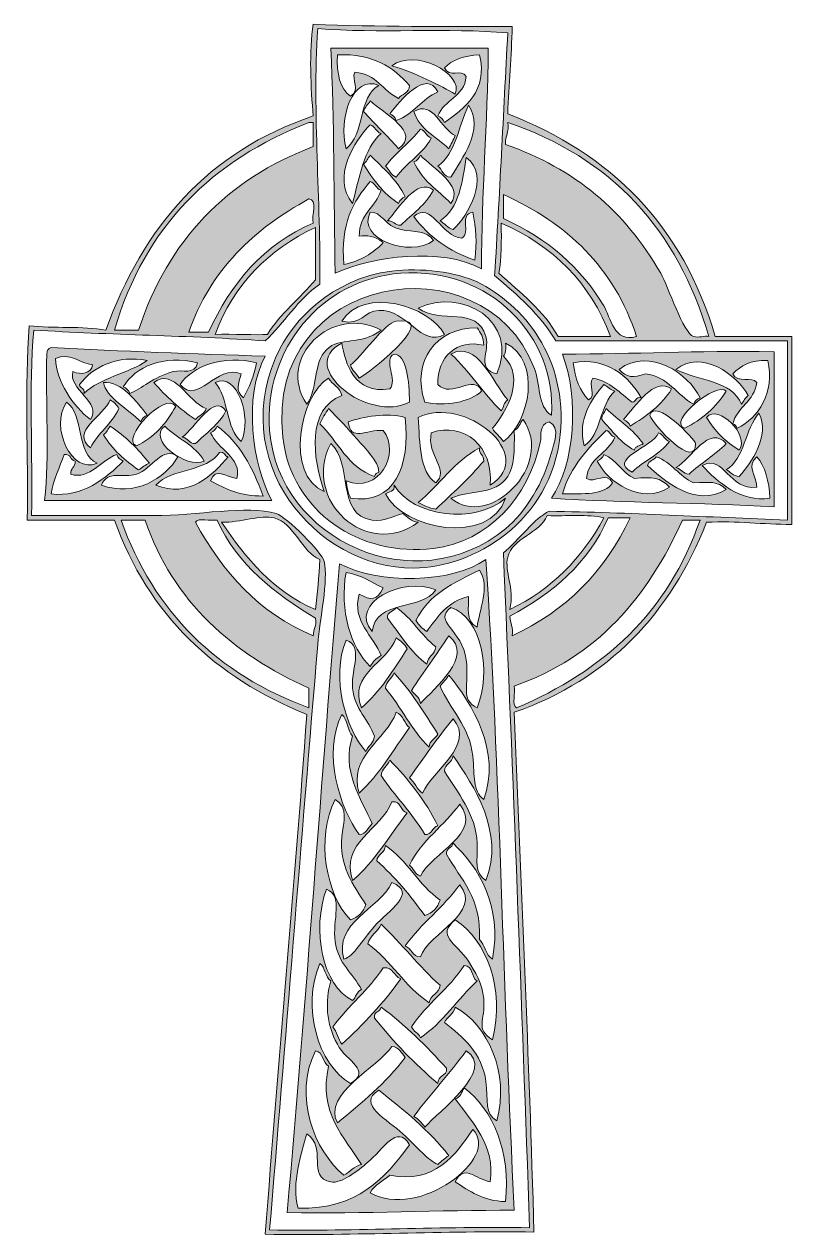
# Model space of a CAD drawing. Header units: inches. Extents: x 676 to 2318, y -2810 to -217.
import ezdxf

# ---------------------------------------------------------------- set-up
doc = ezdxf.new("R2010")
doc.units = ezdxf.units.IN
doc.header["$MEASUREMENT"] = 0
doc.layers.add('Layer 1', color=7, linetype='Continuous')

# ---------------------------------------------------------------- blocks, each defined once
blk = doc.blocks.new('block 2')
at = {"layer": 'Layer 1'}
h = blk.add_hatch(color=7, dxfattribs=at)
edge = h.paths.add_edge_path()
edge.add_spline(control_points=[(1720.1, -222.2), (1718.9, -286.4), (1713.2, -346.2), (1710.7, -409.1), (1931.7, -495.2), (2085.4, -648.3), (2154.8, -885.9), (2209.3, -885.9), (2263.9, -885.9), (2318.4, -885.9), (2318.4, -1019.9), (2318.4, -1153.9), (2318.4, -1287.9), (2255.9, -1288.1), (2201.7, -1280), (2136.1, -1283.3), (2058.6, -1478.4), (1926.9, -1619.5), (1724.7, -1689.9), (1738.9, -2060.6), (1756.4, -2428.1), (1766.8, -2802.5), (1570.4, -2799.2), (1388.2, -2810.3), (1191.9, -2807.1), (1220, -2434.8), (1254, -2068.4), (1280.7, -1694.6), (1084.4, -1615.1), (941.8, -1482), (869.3, -1278.6), (807, -1278.6), (744.7, -1278.6), (682.4, -1278.6), (685.5, -1141.4), (676.2, -991.9), (687, -862.6), (738.5, -868.8), (801.6, -863.3), (850.7, -871.9), (930.5, -651.1), (1069.5, -489.3), (1294.7, -413.8), (1289.2, -357), (1285.3, -273.7), (1294.7, -217.5), (1432.2, -223.4), (1576.4, -222.4), (1720.1, -222.2)], knot_values=[0, 0, 0, 0, 1, 1, 1, 2, 2, 2, 3, 3, 3, 4, 4, 4, 5, 5, 5, 6, 6, 6, 7, 7, 7, 8, 8, 8, 9, 9, 9, 10, 10, 10, 11, 11, 11, 12, 12, 12, 13, 13, 13, 14, 14, 14, 15, 15, 15, 16, 16, 16, 16], degree=3, periodic=1)
edge = h.paths.add_edge_path()
edge.add_spline(control_points=[(1308.8, -773.7), (1261.5, -806), (1232.8, -856.7), (1191.9, -895.3), (1030.8, -883.4), (858.6, -882.6), (696.4, -871.9), (685.5, -995.1), (694.8, -1138.3), (691.7, -1269.2), (770, -1269.2), (859.3, -1269.2), (953.5, -1269.2), (1044.9, -1269.2), (1153.2, -1246.1), (1215.2, -1264.6), (1237.7, -1271.3), (1313.9, -1348.6), (1318.1, -1367.4), (1327.1, -1407.6), (1308.7, -1489.6), (1304.1, -1545), (1269.6, -1961.1), (1233.4, -2410.4), (1201.2, -2797.8), (1391.1, -2800.7), (1567.1, -2789.7), (1757.5, -2793.1), (1740.4, -2310), (1722.3, -1828), (1701.4, -1348.7), (1734.4, -1322.2), (1768.6, -1273), (1799.5, -1259.9), (1973.2, -1262.4), (2139.1, -1272.5), (2309.1, -1278.6), (2309.1, -1150.8), (2309.1, -1023.1), (2309.1, -895.3), (2143.9, -895.3), (1978.7, -895.3), (1813.6, -895.3), (1780.3, -838.2), (1730.9, -797.3), (1682.7, -755.1), (1693.2, -583.2), (1701.6, -409.4), (1710.7, -236.2), (1583.8, -224.4), (1431.9, -237.6), (1304.1, -226.8), (1292.6, -409.4), (1310.8, -595.7), (1308.8, -773.7)], knot_values=[0, 0, 0, 0, 1, 1, 1, 2, 2, 2, 3, 3, 3, 4, 4, 4, 5, 5, 5, 6, 6, 6, 7, 7, 7, 8, 8, 8, 9, 9, 9, 10, 10, 10, 11, 11, 11, 12, 12, 12, 13, 13, 13, 14, 14, 14, 15, 15, 15, 16, 16, 16, 17, 17, 17, 18, 18, 18, 18], degree=3, periodic=1)
edge = h.paths.add_edge_path()
edge.add_spline(control_points=[(869.3, -871.9), (886.5, -871.9), (903.6, -871.9), (920.8, -871.9), (984, -679.6), (1109.5, -549.5), (1294.7, -479.3), (1294.7, -462.1), (1294.7, -445), (1294.7, -427.8), (1291.6, -427.8), (1288.5, -427.8), (1285.3, -427.8), (1078.8, -508), (934.2, -650.1), (869.3, -871.9)], knot_values=[0, 0, 0, 0, 1, 1, 1, 2, 2, 2, 3, 3, 3, 4, 4, 4, 5, 5, 5, 5], degree=3, periodic=1)
edge = h.paths.add_edge_path()
edge.add_spline(control_points=[(1706.1, -474.6), (1854.4, -526.9), (1960.8, -616.4), (2038, -750.4), (2054.2, -778.6), (2086.5, -879.1), (2108.1, -885.9), (2119, -889.4), (2131.6, -883.3), (2140.8, -885.9), (2074.7, -656), (1931.7, -502.9), (1710.7, -427.8), (1714.4, -448.6), (1704.5, -455.9), (1706.1, -474.6)], knot_values=[0, 0, 0, 0, 1, 1, 1, 2, 2, 2, 3, 3, 3, 4, 4, 4, 5, 5, 5, 5], degree=3, periodic=1)
edge = h.paths.add_edge_path()
edge.add_spline(control_points=[(1701.4, -633.5), (1796.1, -675.5), (1868.1, -740), (1916.4, -820.5), (1930.5, -843.9), (1937.8, -900.5), (1986.5, -885.9), (1938.2, -737.9), (1837, -642.8), (1701.4, -582.1), (1701.4, -599.2), (1701.4, -616.4), (1701.4, -633.5)], knot_values=[0, 0, 0, 0, 1, 1, 1, 2, 2, 2, 3, 3, 3, 4, 4, 4, 4], degree=3, periodic=1)
edge = h.paths.add_edge_path()
edge.add_spline(control_points=[(1285.3, -591.5), (1168.1, -655), (1075.1, -742.7), (1028.3, -876.6), (1042.3, -876.6), (1056.3, -876.6), (1070.3, -876.6), (1118.7, -772.2), (1187.7, -688.5), (1294.7, -642.9), (1290, -627.3), (1305, -592), (1285.3, -591.5)], knot_values=[0, 0, 0, 0, 1, 1, 1, 2, 2, 2, 3, 3, 3, 4, 4, 4, 4], degree=3, periodic=1)
edge = h.paths.add_edge_path()
edge.add_spline(control_points=[(1692, -750.4), (1737.4, -792.3), (1787.3, -829.6), (1818.3, -885.9), (1855.7, -885.9), (1893.1, -885.9), (1930.5, -885.9), (1887.7, -769.8), (1806.9, -691.6), (1696.7, -642.9), (1697.7, -681.2), (1696.8, -717.7), (1692, -750.4)], knot_values=[0, 0, 0, 0, 1, 1, 1, 2, 2, 2, 3, 3, 3, 4, 4, 4, 4], degree=3, periodic=1)
edge = h.paths.add_edge_path()
edge.add_spline(control_points=[(1084.4, -881.3), (1120.9, -879.8), (1174.7, -883.3), (1196.6, -881.3), (1224.3, -835.7), (1266.3, -804.5), (1299.4, -764.4), (1299.4, -727), (1299.4, -689.6), (1299.4, -652.2), (1198.9, -699.7), (1124.7, -773.6), (1084.4, -881.3)], knot_values=[0, 0, 0, 0, 1, 1, 1, 2, 2, 2, 3, 3, 3, 4, 4, 4, 4], degree=3, periodic=1)
edge = h.paths.add_edge_path()
edge.add_spline(control_points=[(1794.9, -1269.2), (1778.9, -1307.7), (1721, -1316.5), (1710.7, -1358), (1703, -1389.2), (1725.5, -1421.8), (1715.4, -1470.2), (1804.6, -1427), (1870.1, -1360), (1916.4, -1273.9), (1882.8, -1265.4), (1835.5, -1270.6), (1794.9, -1269.2)], knot_values=[0, 0, 0, 0, 1, 1, 1, 2, 2, 2, 3, 3, 3, 4, 4, 4, 4], degree=3, periodic=1)
edge = h.paths.add_edge_path()
edge.add_spline(control_points=[(1210.6, -1273.9), (1183.6, -1267.2), (1138.5, -1283.9), (1098.4, -1283.3), (1150.4, -1360.6), (1208.8, -1431.5), (1299.4, -1470.2), (1303.7, -1435.5), (1306.5, -1399.5), (1308.8, -1362.7), (1270.4, -1348.3), (1253.7, -1284.5), (1210.6, -1273.9)], knot_values=[0, 0, 0, 0, 1, 1, 1, 2, 2, 2, 3, 3, 3, 4, 4, 4, 4], degree=3, periodic=1)
edge = h.paths.add_edge_path()
edge.add_spline(control_points=[(1925.8, -1273.9), (1882.8, -1371.2), (1806.8, -1435.4), (1715.4, -1484.3), (1715.6, -1499.7), (1723.3, -1507.5), (1720.1, -1526.3), (1835.4, -1473.4), (1918.8, -1388.5), (1972.5, -1273.9), (1956.9, -1273.9), (1941.3, -1273.9), (1925.8, -1273.9)], knot_values=[0, 0, 0, 0, 1, 1, 1, 2, 2, 2, 3, 3, 3, 4, 4, 4, 4], degree=3, periodic=1)
edge = h.paths.add_edge_path()
edge.add_spline(control_points=[(1285.3, -1680.6), (1285.3, -1666.6), (1285.3, -1652.5), (1285.3, -1638.5), (1122.5, -1564.6), (995.2, -1455.1), (934.8, -1278.6), (917.6, -1278.6), (900.5, -1278.6), (883.4, -1278.6), (953.5, -1476.4), (1089.6, -1608.3), (1285.3, -1680.6)], knot_values=[0, 0, 0, 0, 1, 1, 1, 2, 2, 2, 3, 3, 3, 4, 4, 4, 4], degree=3, periodic=1)
edge = h.paths.add_edge_path()
edge.add_spline(control_points=[(1294.7, -1526.3), (1293.7, -1511.3), (1303, -1506.6), (1299.4, -1488.9), (1213.1, -1435), (1132, -1375.9), (1089.1, -1278.6), (1074.8, -1281.5), (1048.8, -1272.6), (1042.3, -1283.3), (1101, -1389.7), (1178.1, -1477.8), (1294.7, -1526.3)], knot_values=[0, 0, 0, 0, 1, 1, 1, 2, 2, 2, 3, 3, 3, 4, 4, 4, 4], degree=3, periodic=1)
edge = h.paths.add_edge_path()
edge.add_spline(control_points=[(2084.7, -1278.6), (2010.4, -1442.7), (1901.9, -1572.6), (1724.7, -1633.8), (1727.7, -1648.1), (1718.8, -1674.1), (1729.5, -1680.6), (1915.4, -1601.7), (2054.7, -1476.1), (2122.1, -1278.6), (2109.6, -1278.6), (2097.2, -1278.6), (2084.7, -1278.6)], knot_values=[0, 0, 0, 0, 1, 1, 1, 2, 2, 2, 3, 3, 3, 4, 4, 4, 4], degree=3, periodic=1)
h = blk.add_hatch(color=7, dxfattribs=at)
edge = h.paths.add_edge_path()
edge.add_spline(control_points=[(1332.1, -268.9), (1444.3, -268.9), (1556.5, -268.9), (1668.7, -268.9), (1668.3, -430.6), (1654.1, -578.5), (1654.7, -741), (1568.8, -694.1), (1422.5, -714), (1341.5, -750.4), (1338.4, -589.8), (1339.7, -425), (1332.1, -268.9)], knot_values=[0, 0, 0, 0, 1, 1, 1, 2, 2, 2, 3, 3, 3, 4, 4, 4, 4], degree=3, periodic=1)
edge = h.paths.add_edge_path()
edge.add_spline(control_points=[(1374.2, -371.8), (1397.2, -357.5), (1375.5, -336.6), (1383.5, -320.3), (1430, -323.7), (1443.5, -360.1), (1477, -376.4), (1484, -366.3), (1500.4, -365.5), (1500.4, -348.4), (1466.2, -309.3), (1422.3, -280), (1346.1, -282.9), (1344.7, -323.2), (1351.3, -355.6), (1374.2, -371.8)], knot_values=[0, 0, 0, 0, 1, 1, 1, 2, 2, 2, 3, 3, 3, 4, 4, 4, 5, 5, 5, 5], degree=3, periodic=1)
edge = h.paths.add_edge_path()
edge.add_spline(control_points=[(1463, -306.3), (1511.4, -320.6), (1568.7, -349.8), (1598.5, -367.1), (1617.2, -322.7), (1511.6, -268.5), (1463, -306.3)], knot_values=[0, 0, 0, 0, 1, 1, 1, 2, 2, 2, 2], degree=3, periodic=1)
edge = h.paths.add_edge_path()
edge.add_spline(control_points=[(1561.2, -413.8), (1567.9, -416.4), (1572.5, -421.1), (1575.2, -427.8), (1617.4, -398.7), (1669.9, -359), (1650, -282.9), (1617.4, -284.7), (1591.7, -293.2), (1575.2, -311), (1584.7, -333.6), (1612.2, -311.5), (1621.9, -329.7), (1617.6, -373.7), (1574.1, -378.5), (1561.2, -413.8)], knot_values=[0, 0, 0, 0, 1, 1, 1, 2, 2, 2, 3, 3, 3, 4, 4, 4, 5, 5, 5, 5], degree=3, periodic=1)
edge = h.paths.add_edge_path()
edge.add_spline(control_points=[(1364.8, -483.9), (1404.7, -455.2), (1390.5, -372.5), (1435, -348.4), (1379, -324.5), (1347.6, -419.4), (1364.8, -483.9)], knot_values=[0, 0, 0, 0, 1, 1, 1, 2, 2, 2, 2], degree=3, periodic=1)
edge = h.paths.add_edge_path()
edge.add_spline(control_points=[(1458.3, -409.1), (1465.1, -411.8), (1469.7, -416.4), (1472.3, -423.2), (1510, -410.9), (1526.1, -377.2), (1561.2, -362.4), (1535.8, -311.2), (1479.4, -383.6), (1458.3, -409.1)], knot_values=[0, 0, 0, 0, 1, 1, 1, 2, 2, 2, 3, 3, 3, 3], degree=3, periodic=1)
edge = h.paths.add_edge_path()
edge.add_spline(control_points=[(1402.2, -404.5), (1426.8, -431.3), (1453, -456.5), (1477, -483.9), (1526.4, -448.5), (1444.8, -408.8), (1416.3, -381.1), (1412, -389.4), (1405, -394.7), (1402.2, -404.5)], knot_values=[0, 0, 0, 0, 1, 1, 1, 2, 2, 2, 3, 3, 3, 3], degree=3, periodic=1)
edge = h.paths.add_edge_path()
edge.add_spline(control_points=[(1561.2, -521.3), (1571.3, -528.3), (1572, -544.7), (1589.2, -544.7), (1611.3, -505.7), (1662.1, -443.2), (1626.6, -390.4), (1605.9, -435.2), (1599.3, -494.1), (1561.2, -521.3)], knot_values=[0, 0, 0, 0, 1, 1, 1, 2, 2, 2, 3, 3, 3, 3], degree=3, periodic=1)
edge = h.paths.add_edge_path()
edge.add_spline(control_points=[(1509.8, -404.5), (1522.2, -443.4), (1558.8, -458.3), (1584.5, -483.9), (1589, -474.4), (1594.1, -465.4), (1598.5, -455.9), (1567.1, -442), (1551.4, -378.9), (1509.8, -404.5)], knot_values=[0, 0, 0, 0, 1, 1, 1, 2, 2, 2, 3, 3, 3, 3], degree=3, periodic=1)
edge = h.paths.add_edge_path()
edge.add_spline(control_points=[(1378.9, -600.8), (1393.3, -545.1), (1403, -484.7), (1439.6, -451.2), (1428.8, -448), (1427.1, -435.7), (1416.3, -432.5), (1383.9, -466.1), (1332.3, -546.1), (1378.9, -600.8)], knot_values=[0, 0, 0, 0, 1, 1, 1, 2, 2, 2, 3, 3, 3, 3], degree=3, periodic=1)
edge = h.paths.add_edge_path()
edge.add_spline(control_points=[(1449, -521.3), (1457.6, -528.3), (1460.6, -540.8), (1472.3, -544.7), (1493.8, -513.2), (1529.6, -496), (1547.2, -460.6), (1536.3, -457.4), (1534.6, -445), (1523.7, -441.9), (1501.6, -471.1), (1471.1, -492.1), (1449, -521.3)], knot_values=[0, 0, 0, 0, 1, 1, 1, 2, 2, 2, 3, 3, 3, 4, 4, 4, 4], degree=3, periodic=1)
edge = h.paths.add_edge_path()
edge.add_spline(control_points=[(1402.2, -516.7), (1422, -549.8), (1444.7, -580.1), (1477, -600.8), (1479.6, -594.1), (1484.3, -589.4), (1491, -586.8), (1473.8, -549.5), (1443.7, -525), (1416.3, -498), (1411.6, -504.2), (1408.6, -512.1), (1402.2, -516.7)], knot_values=[0, 0, 0, 0, 1, 1, 1, 2, 2, 2, 3, 3, 3, 4, 4, 4, 4], degree=3, periodic=1)
edge = h.paths.add_edge_path()
edge.add_spline(control_points=[(1523.7, -498), (1521.2, -504.7), (1516.5, -509.4), (1509.8, -512), (1526.8, -551), (1561, -572.9), (1589.2, -600.8), (1617.6, -563.2), (1549.7, -525.3), (1523.7, -498)], knot_values=[0, 0, 0, 0, 1, 1, 1, 2, 2, 2, 3, 3, 3, 3], degree=3, periodic=1)
edge = h.paths.add_edge_path()
edge.add_spline(control_points=[(1565.8, -638.2), (1576.1, -643.5), (1581.4, -653.8), (1593.9, -656.9), (1624.6, -629.2), (1675.6, -542.7), (1621.9, -502.6), (1613.5, -552.9), (1608.1, -610.8), (1565.8, -638.2)], knot_values=[0, 0, 0, 0, 1, 1, 1, 2, 2, 2, 3, 3, 3, 3], degree=3, periodic=1)
edge = h.paths.add_edge_path()
edge.add_spline(control_points=[(1360.2, -731.7), (1396.2, -724), (1423.1, -707.4), (1444.3, -684.9), (1424.3, -670), (1410.5, -669.3), (1392.9, -670.9), (1392.7, -622.3), (1428.5, -610), (1439.6, -572.8), (1428.8, -569.6), (1427.1, -557.2), (1416.3, -554.1), (1380.2, -595.9), (1352.1, -645.7), (1360.2, -731.7)], knot_values=[0, 0, 0, 0, 1, 1, 1, 2, 2, 2, 3, 3, 3, 4, 4, 4, 5, 5, 5, 5], degree=3, periodic=1)
edge = h.paths.add_edge_path()
edge.add_spline(control_points=[(1453.6, -638.2), (1467.3, -637), (1468, -648.7), (1481.7, -647.6), (1506.3, -623.8), (1535, -604.2), (1551.8, -572.8), (1517, -544.3), (1477.8, -611.6), (1453.6, -638.2)], knot_values=[0, 0, 0, 0, 1, 1, 1, 2, 2, 2, 3, 3, 3, 3], degree=3, periodic=1)
edge = h.paths.add_edge_path()
edge.add_spline(control_points=[(1481.7, -656.9), (1448.6, -650.2), (1439.9, -617.5), (1416.3, -619.5), (1387, -676.9), (1500.7, -717.8), (1551.8, -680.3), (1538.7, -658.3), (1510.1, -662.6), (1481.7, -656.9)], knot_values=[0, 0, 0, 0, 1, 1, 1, 2, 2, 2, 3, 3, 3, 3], degree=3, periodic=1)
edge = h.paths.add_edge_path()
edge.add_spline(control_points=[(1509.8, -628.8), (1541, -672.4), (1584.9, -703.3), (1640.6, -722.3), (1644.7, -683.3), (1643.3, -656), (1635.9, -619.5), (1605.1, -625.5), (1633.1, -661.7), (1612.6, -675.6), (1568.9, -672.3), (1546.6, -594.8), (1509.8, -628.8)], knot_values=[0, 0, 0, 0, 1, 1, 1, 2, 2, 2, 3, 3, 3, 4, 4, 4, 4], degree=3, periodic=1)
h = blk.add_hatch(color=7, dxfattribs=at)
edge = h.paths.add_edge_path()
edge.add_spline(control_points=[(1463, -745.7), (1523.6, -738), (1602.1, -748), (1645.3, -769.1), (1743.5, -816.9), (1839.8, -932.1), (1822.9, -1096.3), (1803.8, -1283.1), (1636.6, -1380.5), (1509.8, -1381.4), (1299.4, -1382.9), (1102.5, -1147.9), (1224.6, -909.3), (1251.1, -857.5), (1329.7, -762.6), (1463, -745.7)], knot_values=[0, 0, 0, 0, 1, 1, 1, 2, 2, 2, 3, 3, 3, 4, 4, 4, 5, 5, 5, 5], degree=3, periodic=1)
edge = h.paths.add_edge_path()
edge.add_spline(control_points=[(1481.7, -750.4), (1313, -762.9), (1187.7, -913.2), (1201.2, -1086.9), (1219.6, -1322.8), (1513.7, -1455), (1706.1, -1297.3), (1748.7, -1262.3), (1789, -1196.1), (1804.2, -1133.7), (1808.2, -1117.4), (1825.4, -1081.1), (1799.5, -1068.2), (1776.8, -1073.3), (1782.9, -1100.7), (1780.9, -1110.3), (1754.8, -1230.7), (1669.4, -1324.8), (1551.8, -1339.4), (1396.1, -1358.6), (1247, -1261.1), (1229.3, -1101), (1190.5, -751.6), (1656.1, -673.5), (1766.8, -951.4), (1781.4, -987.9), (1773.5, -1035.6), (1804.2, -1054.2), (1815.9, -886.8), (1672.3, -736.2), (1481.7, -750.4)], knot_values=[0, 0, 0, 0, 1, 1, 1, 2, 2, 2, 3, 3, 3, 4, 4, 4, 5, 5, 5, 6, 6, 6, 7, 7, 7, 8, 8, 8, 9, 9, 9, 10, 10, 10, 10], degree=3, periodic=1)
edge = h.paths.add_edge_path()
edge.add_spline(control_points=[(1355.5, -853.2), (1398.9, -862.7), (1402.8, -831.3), (1435, -829.9), (1494.9, -827.1), (1525.8, -910.3), (1575.2, -881.3), (1543.2, -820.6), (1403.3, -777.4), (1355.5, -853.2)], knot_values=[0, 0, 0, 0, 1, 1, 1, 2, 2, 2, 3, 3, 3, 3], degree=3, periodic=1)
edge = h.paths.add_edge_path()
edge.add_spline(control_points=[(1519.1, -825.2), (1566.7, -860.4), (1645.2, -818.9), (1664, -885.9), (1672.9, -917.8), (1641.9, -955.9), (1687.4, -965.4), (1737.5, -853.5), (1611.3, -779.5), (1519.1, -825.2)], knot_values=[0, 0, 0, 0, 1, 1, 1, 2, 2, 2, 3, 3, 3, 3], degree=3, periodic=1)
edge = h.paths.add_edge_path()
edge.add_spline(control_points=[(1453.6, -928), (1475.4, -908.6), (1543.3, -844.8), (1472.3, -853.2), (1447.4, -856.2), (1395.4, -932.3), (1374.2, -946.7), (1377.3, -959.2), (1387.6, -964.5), (1392.9, -974.8), (1414.7, -960.9), (1428.6, -950.2), (1453.6, -928)], knot_values=[0, 0, 0, 0, 1, 1, 1, 2, 2, 2, 3, 3, 3, 4, 4, 4, 4], degree=3, periodic=1)
edge = h.paths.add_edge_path()
edge.add_spline(control_points=[(1280.7, -1030.8), (1305.9, -995.4), (1293.8, -943), (1322.8, -914), (1351.8, -884.9), (1394.1, -907.2), (1439.6, -871.9), (1335.4, -816.5), (1214.2, -930.9), (1280.7, -1030.8)], knot_values=[0, 0, 0, 0, 1, 1, 1, 2, 2, 2, 3, 3, 3, 3], degree=3, periodic=1)
edge = h.paths.add_edge_path()
edge.add_spline(control_points=[(1533.1, -1026.2), (1574.9, -1036.6), (1631.3, -1025.9), (1654.7, -1002.8), (1639.4, -963.7), (1590.7, -1019.8), (1561.2, -988.8), (1559.5, -928.6), (1602.3, -890.9), (1659.3, -904.6), (1659.5, -887.3), (1652.1, -877.5), (1645.3, -867.2), (1556.9, -867.2), (1504.1, -938.3), (1533.1, -1026.2)], knot_values=[0, 0, 0, 0, 1, 1, 1, 2, 2, 2, 3, 3, 3, 4, 4, 4, 5, 5, 5, 5], degree=3, periodic=1)
edge = h.paths.add_edge_path()
edge.add_spline(control_points=[(1500.4, -1026.2), (1500, -983.9), (1494.5, -923.8), (1467.7, -923.3), (1442.9, -935.4), (1476.4, -978.1), (1458.3, -998.1), (1381.1, -1009.2), (1363.3, -943.5), (1355.5, -900), (1257.3, -950.7), (1414.7, -1072.2), (1500.4, -1026.2)], knot_values=[0, 0, 0, 0, 1, 1, 1, 2, 2, 2, 3, 3, 3, 4, 4, 4, 4], degree=3, periodic=1)
edge = h.paths.add_edge_path()
edge.add_spline(control_points=[(1701.4, -928), (1750.3, -974.2), (1707.7, -1047.1), (1678, -1082.3), (1684.5, -1092.9), (1694.2, -1100.4), (1701.4, -1110.3), (1758.4, -1070.3), (1783.3, -937), (1706.1, -900), (1706.7, -911.5), (1706.8, -922.5), (1701.4, -928)], knot_values=[0, 0, 0, 0, 1, 1, 1, 2, 2, 2, 3, 3, 3, 4, 4, 4, 4], degree=3, periodic=1)
edge = h.paths.add_edge_path()
edge.add_spline(control_points=[(1589.2, -923.3), (1628.8, -960.1), (1658, -1007.2), (1696.7, -1044.9), (1702.2, -1037.9), (1702.5, -1025.8), (1710.7, -1021.5), (1678.4, -984.2), (1645.4, -892.6), (1589.2, -923.3)], knot_values=[0, 0, 0, 0, 1, 1, 1, 2, 2, 2, 3, 3, 3, 3], degree=3, periodic=1)
edge = h.paths.add_edge_path()
edge.add_spline(control_points=[(1318.1, -1217.8), (1292.5, -1145), (1281, -1040.2), (1355.5, -1012.1), (1352.2, -993.6), (1334.9, -989.1), (1327.4, -974.8), (1266.2, -1010.8), (1232.4, -1181.4), (1318.1, -1217.8)], knot_values=[0, 0, 0, 0, 1, 1, 1, 2, 2, 2, 3, 3, 3, 3], degree=3, periodic=1)
edge = h.paths.add_edge_path()
edge.add_spline(control_points=[(1308.8, -1072.9), (1347.9, -1110.1), (1368.2, -1166.2), (1425.6, -1185.1), (1426.6, -1179.9), (1430.8, -1177.8), (1435, -1175.8), (1433.5, -1150.5), (1407.1, -1127.5), (1388.2, -1105.6), (1368.5, -1082.8), (1347.2, -1059.3), (1327.4, -1040.2), (1320.2, -1050.1), (1314, -1061), (1308.8, -1072.9)], knot_values=[0, 0, 0, 0, 1, 1, 1, 2, 2, 2, 3, 3, 3, 4, 4, 4, 5, 5, 5, 5], degree=3, periodic=1)
edge = h.paths.add_edge_path()
edge.add_spline(control_points=[(1519.1, -1241.2), (1530.4, -1247), (1541.8, -1252.8), (1556.5, -1255.2), (1592.1, -1222.2), (1627.9, -1189.6), (1659.3, -1152.4), (1660.5, -1138.7), (1648.7, -1138), (1650, -1124.3), (1596.1, -1153.1), (1564.4, -1203.9), (1519.1, -1241.2)], knot_values=[0, 0, 0, 0, 1, 1, 1, 2, 2, 2, 3, 3, 3, 4, 4, 4, 4], degree=3, periodic=1)
edge = h.paths.add_edge_path()
edge.add_spline(control_points=[(1673.4, -1203.8), (1776.5, -1138.7), (1616.4, -1010.7), (1519.1, -1058.9), (1522.6, -1114.6), (1521.7, -1174.7), (1556.5, -1199.1), (1587.8, -1172.1), (1536.4, -1141), (1547.2, -1091.6), (1618, -1067.7), (1679.9, -1120.5), (1673.4, -1203.8)], knot_values=[0, 0, 0, 0, 1, 1, 1, 2, 2, 2, 3, 3, 3, 4, 4, 4, 4], degree=3, periodic=1)
edge = h.paths.add_edge_path()
edge.add_spline(control_points=[(1369.5, -1068.2), (1374.3, -1113), (1407.2, -1083.8), (1444.3, -1086.9), (1482.1, -1135.8), (1435, -1224.2), (1364.8, -1194.5), (1366, -1208.9), (1369.6, -1220.9), (1374.2, -1231.8), (1467.5, -1246.3), (1503, -1165), (1491, -1058.9), (1451.2, -1048.1), (1401.9, -1057.3), (1369.5, -1068.2)], knot_values=[0, 0, 0, 0, 1, 1, 1, 2, 2, 2, 3, 3, 3, 4, 4, 4, 5, 5, 5, 5], degree=3, periodic=1)
edge = h.paths.add_edge_path()
edge.add_spline(control_points=[(1724.7, -1086.9), (1725.5, -1132.2), (1724.6, -1164.3), (1710.7, -1185.1), (1683.3, -1226.4), (1631.5, -1213.5), (1589.2, -1231.8), (1670.7, -1300.6), (1812, -1160.8), (1743.5, -1063.6), (1736.4, -1070.6), (1735.1, -1083.3), (1724.7, -1086.9)], knot_values=[0, 0, 0, 0, 1, 1, 1, 2, 2, 2, 3, 3, 3, 4, 4, 4, 4], degree=3, periodic=1)
edge = h.paths.add_edge_path()
edge.add_spline(control_points=[(1519.1, -1283.3), (1503.7, -1281.5), (1495.7, -1272.3), (1486.4, -1264.6), (1459.7, -1271), (1449.8, -1282.6), (1420.9, -1278.6), (1341.4, -1267.6), (1380.8, -1155.7), (1332.1, -1115), (1268.7, -1236), (1409.9, -1364.4), (1519.1, -1283.3)], knot_values=[0, 0, 0, 0, 1, 1, 1, 2, 2, 2, 3, 3, 3, 4, 4, 4, 4], degree=3, periodic=1)
edge = h.paths.add_edge_path()
edge.add_spline(control_points=[(1449, -1222.5), (1485.4, -1298.7), (1671.8, -1334.5), (1706.1, -1231.8), (1640.7, -1289.2), (1507.3, -1271.9), (1467.7, -1203.8), (1469.8, -1218.5), (1455.9, -1217), (1449, -1222.5)], knot_values=[0, 0, 0, 0, 1, 1, 1, 2, 2, 2, 3, 3, 3, 3], degree=3, periodic=1)
h = blk.add_hatch(color=7, dxfattribs=at)
edge = h.paths.add_edge_path()
edge.add_spline(control_points=[(2281, -918.7), (2281, -1029.3), (2281, -1139.9), (2281, -1250.5), (2125, -1241.4), (1959.1, -1242.1), (1804.2, -1231.8), (1853.8, -1159.2), (1864.3, -1018.8), (1827.6, -923.3), (1988.7, -923.7), (2105.6, -915.5), (2281, -918.7)], knot_values=[0, 0, 0, 0, 1, 1, 1, 2, 2, 2, 3, 3, 3, 4, 4, 4, 4], degree=3, periodic=1)
edge = h.paths.add_edge_path()
edge.add_spline(control_points=[(1851, -942), (1854.9, -975.5), (1864.8, -1002.9), (1883.7, -1021.5), (1902.3, -1011.1), (1880.7, -989.6), (1893.1, -974.8), (1930.9, -982.1), (1950.5, -1007.6), (1977.2, -1026.2), (1986.5, -1026.1), (1983.1, -1013.4), (1995.9, -1016.8), (1971.5, -970.9), (1919, -928.9), (1851, -942)], knot_values=[0, 0, 0, 0, 1, 1, 1, 2, 2, 2, 3, 3, 3, 4, 4, 4, 5, 5, 5, 5], degree=3, periodic=1)
edge = h.paths.add_edge_path()
edge.add_spline(control_points=[(1949.1, -956.1), (1964.7, -973.4), (1979.8, -975.7), (2005.2, -965.4), (2054.5, -972.2), (2072.1, -1010.8), (2108.1, -1030.8), (2110.7, -1024.1), (2115.4, -1019.4), (2122.1, -1016.8), (2098.1, -965.9), (2014.5, -907.3), (1949.1, -956.1)], knot_values=[0, 0, 0, 0, 1, 1, 1, 2, 2, 2, 3, 3, 3, 4, 4, 4, 4], degree=3, periodic=1)
edge = h.paths.add_edge_path()
edge.add_spline(control_points=[(2070.7, -956.1), (2117.3, -981.1), (2190.7, -979.4), (2210.9, -1030.8), (2215.6, -1024.6), (2218.6, -1016.7), (2224.9, -1012.1), (2202, -967.8), (2124, -912), (2070.7, -956.1)], knot_values=[0, 0, 0, 0, 1, 1, 1, 2, 2, 2, 3, 3, 3, 3], degree=3, periodic=1)
edge = h.paths.add_edge_path()
edge.add_spline(control_points=[(2192.2, -965.4), (2202.4, -987.4), (2233.8, -969.7), (2243.6, -984.1), (2238.3, -1025.6), (2201.6, -1035.6), (2192.2, -1072.9), (2197.4, -1073.9), (2199.5, -1078.1), (2201.6, -1082.3), (2247.5, -1059.9), (2282.5, -1006.1), (2267, -937.3), (2230.2, -934.8), (2210.1, -949), (2192.2, -965.4)], knot_values=[0, 0, 0, 0, 1, 1, 1, 2, 2, 2, 3, 3, 3, 4, 4, 4, 5, 5, 5, 5], degree=3, periodic=1)
edge = h.paths.add_edge_path()
edge.add_spline(control_points=[(1958.5, -1063.6), (1965.2, -1066.2), (1969.9, -1070.8), (1972.5, -1077.6), (2007.1, -1056.1), (2040.3, -1033.3), (2061.3, -998.1), (2025, -971), (1983.2, -1035), (1958.5, -1063.6)], knot_values=[0, 0, 0, 0, 1, 1, 1, 2, 2, 2, 3, 3, 3, 3], degree=3, periodic=1)
edge = h.paths.add_edge_path()
edge.add_spline(control_points=[(1874.3, -1119.7), (1911.4, -1095.9), (1907.2, -1031), (1939.8, -1002.8), (1930.1, -1000), (1924.7, -993), (1916.4, -988.8), (1890.1, -1019.8), (1859.7, -1062.1), (1874.3, -1119.7)], knot_values=[0, 0, 0, 0, 1, 1, 1, 2, 2, 2, 3, 3, 3, 3], degree=3, periodic=1)
edge = h.paths.add_edge_path()
edge.add_spline(control_points=[(2089.4, -1082.3), (2126.3, -1063.2), (2156.8, -1037.5), (2178.2, -1002.8), (2158.7, -981.2), (2050, -1067.7), (2089.4, -1082.3)], knot_values=[0, 0, 0, 0, 1, 1, 1, 2, 2, 2, 2], degree=3, periodic=1)
edge = h.paths.add_edge_path()
edge.add_spline(control_points=[(1911.7, -1063.6), (1933.9, -1086.6), (1951.9, -1113.7), (1981.8, -1129), (1983.1, -1119.4), (1994.4, -1119.7), (2000.6, -1115), (1979.2, -1085), (1947.8, -1064.9), (1921.1, -1040.2), (1919.1, -1049.1), (1911, -1051.9), (1911.7, -1063.6)], knot_values=[0, 0, 0, 0, 1, 1, 1, 2, 2, 2, 3, 3, 3, 4, 4, 4, 4], degree=3, periodic=1)
edge = h.paths.add_edge_path()
edge.add_spline(control_points=[(2112.7, -1115), (2112.7, -1107.2), (2024.8, -1015.2), (2014.6, -1054.2), (2022.8, -1077.2), (2112.8, -1172.6), (2112.7, -1115)], knot_values=[0, 0, 0, 0, 1, 1, 1, 2, 2, 2, 2], degree=3, periodic=1)
edge = h.paths.add_edge_path()
edge.add_spline(control_points=[(2136.1, -1058.9), (2153.7, -1088.1), (2177, -1111.4), (2206.2, -1129), (2228.6, -1096.5), (2161.4, -1029.4), (2136.1, -1058.9)], knot_values=[0, 0, 0, 0, 1, 1, 1, 2, 2, 2, 2], degree=3, periodic=1)
edge = h.paths.add_edge_path()
edge.add_spline(control_points=[(2178.2, -1171.1), (2188.1, -1175.2), (2192, -1185.3), (2206.2, -1185.1), (2232.3, -1155.6), (2272.3, -1098.9), (2248.3, -1049.5), (2218.8, -1083.9), (2217.4, -1146.4), (2178.2, -1171.1)], knot_values=[0, 0, 0, 0, 1, 1, 1, 2, 2, 2, 3, 3, 3, 3], degree=3, periodic=1)
edge = h.paths.add_edge_path()
edge.add_spline(control_points=[(1921.1, -1086.9), (1882.4, -1124.6), (1845.1, -1163.6), (1827.6, -1222.5), (1871.1, -1222.4), (1918.3, -1225.9), (1935.1, -1199.1), (1921.9, -1172.3), (1897.6, -1201.3), (1879, -1189.8), (1883.8, -1144.7), (1925.7, -1136.7), (1939.8, -1101), (1930.2, -1099.6), (1930.6, -1088.3), (1921.1, -1086.9)], knot_values=[0, 0, 0, 0, 1, 1, 1, 2, 2, 2, 3, 3, 3, 4, 4, 4, 5, 5, 5, 5], degree=3, periodic=1)
edge = h.paths.add_edge_path()
edge.add_spline(control_points=[(1977.2, -1175.8), (2001.4, -1151.6), (2036.5, -1138.5), (2056.7, -1110.3), (2045.8, -1107.1), (2044.1, -1094.8), (2033.3, -1091.6), (2021.4, -1123), (1921.4, -1149.4), (1977.2, -1175.8)], knot_values=[0, 0, 0, 0, 1, 1, 1, 2, 2, 2, 3, 3, 3, 3], degree=3, periodic=1)
edge = h.paths.add_edge_path()
edge.add_spline(control_points=[(2070.7, -1166.4), (2082.8, -1168.3), (2084.8, -1180.4), (2098.7, -1180.4), (2123.7, -1157.1), (2154.2, -1139.3), (2178.2, -1115), (2142.3, -1073.2), (2103.4, -1147.5), (2070.7, -1166.4)], knot_values=[0, 0, 0, 0, 1, 1, 1, 2, 2, 2, 3, 3, 3, 3], degree=3, periodic=1)
edge = h.paths.add_edge_path()
edge.add_spline(control_points=[(1981.8, -1189.8), (1955, -1177.8), (1944.3, -1149.5), (1916.4, -1138.4), (1913.8, -1145.1), (1909.1, -1149.8), (1902.4, -1152.4), (1922.8, -1196.8), (1998.2, -1247.4), (2056.7, -1208.5), (2036.6, -1187.2), (2022.1, -1185.6), (1981.8, -1189.8)], knot_values=[0, 0, 0, 0, 1, 1, 1, 2, 2, 2, 3, 3, 3, 4, 4, 4, 4], degree=3, periodic=1)
edge = h.paths.add_edge_path()
edge.add_spline(control_points=[(2108.1, -1199.1), (2077.4, -1184.6), (2061.3, -1155.5), (2028.6, -1143), (2024.3, -1151.3), (2011.4, -1150.7), (2009.9, -1161.7), (2046.9, -1195.2), (2111.9, -1253), (2178.2, -1213.1), (2158.4, -1194.4), (2144.6, -1197.5), (2108.1, -1199.1)], knot_values=[0, 0, 0, 0, 1, 1, 1, 2, 2, 2, 3, 3, 3, 4, 4, 4, 4], degree=3, periodic=1)
edge = h.paths.add_edge_path()
edge.add_spline(control_points=[(2243.6, -1208.5), (2183.7, -1216.2), (2174, -1137), (2126.8, -1161.7), (2159.6, -1197.7), (2209.2, -1241.1), (2271.7, -1231.8), (2270, -1194.5), (2261.2, -1164.5), (2243.6, -1143), (2220.4, -1165.3), (2241.5, -1177), (2243.6, -1208.5)], knot_values=[0, 0, 0, 0, 1, 1, 1, 2, 2, 2, 3, 3, 3, 4, 4, 4, 4], degree=3, periodic=1)
h = blk.add_hatch(color=7, dxfattribs=at)
edge = h.paths.add_edge_path()
edge.add_spline(control_points=[(1191.9, -928), (1144.1, -1012.8), (1164.3, -1161.7), (1205.9, -1236.5), (1043.8, -1236.5), (881.8, -1236.5), (719.8, -1236.5), (730.4, -1141.2), (721.5, -1026.3), (724.4, -923.3), (724.2, -915.3), (727.9, -911.2), (733.8, -909.3), (884.5, -917.6), (1038.4, -922.6), (1191.9, -928)], knot_values=[0, 0, 0, 0, 1, 1, 1, 2, 2, 2, 3, 3, 3, 4, 4, 4, 5, 5, 5, 5], degree=3, periodic=1)
edge = h.paths.add_edge_path()
edge.add_spline(control_points=[(743.1, -932.7), (744.7, -981.3), (780.6, -1035.2), (817.9, -1063.6), (844.1, -1027.2), (768.3, -997.9), (780.5, -960.7), (797.1, -968.9), (819.5, -964.9), (822.6, -946.7), (796.9, -943.2), (770.9, -918.8), (743.1, -932.7)], knot_values=[0, 0, 0, 0, 1, 1, 1, 2, 2, 2, 3, 3, 3, 4, 4, 4, 4], degree=3, periodic=1)
edge = h.paths.add_edge_path()
edge.add_spline(control_points=[(794.6, -988.8), (794.6, -998.1), (807.3, -994.7), (803.9, -1007.5), (839, -974), (898.4, -964.9), (939.5, -937.3), (877.7, -924.4), (820.9, -951.4), (794.6, -988.8)], knot_values=[0, 0, 0, 0, 1, 1, 1, 2, 2, 2, 3, 3, 3, 3], degree=3, periodic=1)
edge = h.paths.add_edge_path()
edge.add_spline(control_points=[(888, -993.4), (894.8, -996.1), (899.4, -1000.7), (902, -1007.5), (926.9, -998.4), (952.8, -971.8), (995.6, -960.7), (1013.8, -956), (1041, -969.1), (1047, -942), (974.7, -924.1), (913.8, -950.1), (888, -993.4)], knot_values=[0, 0, 0, 0, 1, 1, 1, 2, 2, 2, 3, 3, 3, 4, 4, 4, 4], degree=3, periodic=1)
edge = h.paths.add_edge_path()
edge.add_spline(control_points=[(1009.6, -988.8), (1047.2, -1034.2), (1086.6, -944.7), (1140.4, -965.4), (1135.4, -987.9), (1126.3, -1002.1), (1145.1, -1016.8), (1157.3, -994.8), (1167.9, -971.1), (1173.2, -942), (1103.9, -925.1), (1036.6, -948.1), (1009.6, -988.8)], knot_values=[0, 0, 0, 0, 1, 1, 1, 2, 2, 2, 3, 3, 3, 4, 4, 4, 4], degree=3, periodic=1)
edge = h.paths.add_edge_path()
edge.add_spline(control_points=[(953.5, -984.1), (979.4, -1014.2), (1009.1, -1040.7), (1042.3, -1063.6), (1049.3, -1055), (1061.8, -1051.9), (1065.7, -1040.2), (1025.6, -1025.8), (997.2, -951.3), (953.5, -984.1)], knot_values=[0, 0, 0, 0, 1, 1, 1, 2, 2, 2, 3, 3, 3, 3], degree=3, periodic=1)
edge = h.paths.add_edge_path()
edge.add_spline(control_points=[(1084.4, -984.1), (1113.6, -1015.6), (1107.1, -1082.8), (1140.4, -1110.3), (1164.6, -1060.4), (1132.3, -961), (1084.4, -984.1)], knot_values=[0, 0, 0, 0, 1, 1, 1, 2, 2, 2, 2], degree=3, periodic=1)
edge = h.paths.add_edge_path()
edge.add_spline(control_points=[(846, -984.1), (850, -1016.5), (900.4, -1041.5), (925.5, -1068.2), (928, -1061.5), (932.7, -1056.8), (939.5, -1054.2), (916.4, -1025.4), (885.2, -981.2), (846, -984.1)], knot_values=[0, 0, 0, 0, 1, 1, 1, 2, 2, 2, 3, 3, 3, 3], degree=3, periodic=1)
edge = h.paths.add_edge_path()
edge.add_spline(control_points=[(817.9, -1124.3), (834.1, -1092.2), (863.3, -1073.1), (878.7, -1040.2), (874.4, -1032), (868.2, -1025.7), (860, -1021.5), (846.9, -1055.7), (773.4, -1089.6), (817.9, -1124.3)], knot_values=[0, 0, 0, 0, 1, 1, 1, 2, 2, 2, 3, 3, 3, 3], degree=3, periodic=1)
edge = h.paths.add_edge_path()
edge.add_spline(control_points=[(916.1, -1119.7), (954.9, -1102.4), (980.2, -1071.6), (1000.2, -1035.5), (979, -1000.9), (880.4, -1105.8), (916.1, -1119.7)], knot_values=[0, 0, 0, 0, 1, 1, 1, 2, 2, 2, 2], degree=3, periodic=1)
edge = h.paths.add_edge_path()
edge.add_spline(control_points=[(831.9, -1157), (786.7, -1136.8), (805.1, -1053), (766.5, -1026.2), (730.7, -1079.9), (777.2, -1181.5), (831.9, -1157)], knot_values=[0, 0, 0, 0, 1, 1, 1, 2, 2, 2, 2], degree=3, periodic=1)
edge = h.paths.add_edge_path()
edge.add_spline(control_points=[(1014.3, -1101), (1026.4, -1102.8), (1028.3, -1114.9), (1042.3, -1115), (1065.3, -1092.8), (1092.5, -1074.8), (1107.7, -1044.9), (1082.6, -1005.8), (1041.2, -1082.7), (1014.3, -1101)], knot_values=[0, 0, 0, 0, 1, 1, 1, 2, 2, 2, 3, 3, 3, 3], degree=3, periodic=1)
edge = h.paths.add_edge_path()
edge.add_spline(control_points=[(846, -1096.3), (864.4, -1127.7), (891.2, -1150.7), (920.8, -1171.1), (929, -1166.9), (934.4, -1159.8), (944.1, -1157), (919.7, -1126.9), (893, -1099.2), (860, -1077.6), (855.3, -1083.8), (852.3, -1091.7), (846, -1096.3)], knot_values=[0, 0, 0, 0, 1, 1, 1, 2, 2, 2, 3, 3, 3, 4, 4, 4, 4], degree=3, periodic=1)
edge = h.paths.add_edge_path()
edge.add_spline(control_points=[(1061, -1152.4), (1042.5, -1118), (1002.8, -1104.6), (976.9, -1077.6), (937.1, -1106.7), (1025.2, -1170.2), (1061, -1152.4)], knot_values=[0, 0, 0, 0, 1, 1, 1, 2, 2, 2, 2], degree=3, periodic=1)
edge = h.paths.add_edge_path()
edge.add_spline(control_points=[(1089.1, -1077.6), (1086.4, -1084.3), (1081.7, -1089), (1075, -1091.6), (1088.4, -1126.6), (1143, -1145.1), (1131.1, -1189.8), (1105.5, -1186.2), (1086.6, -1164.1), (1075, -1194.5), (1105.7, -1212.1), (1138.5, -1227.5), (1187.2, -1227.2), (1165.5, -1166.3), (1136.4, -1112.8), (1089.1, -1077.6)], knot_values=[0, 0, 0, 0, 1, 1, 1, 2, 2, 2, 3, 3, 3, 4, 4, 4, 5, 5, 5, 5], degree=3, periodic=1)
edge = h.paths.add_edge_path()
edge.add_spline(control_points=[(916.1, -1180.4), (888.6, -1189.2), (853.7, -1171.2), (841.3, -1203.8), (912.2, -1230), (978.1, -1189.9), (1004.9, -1143), (973.4, -1117.5), (949.6, -1169.7), (916.1, -1180.4)], knot_values=[0, 0, 0, 0, 1, 1, 1, 2, 2, 2, 3, 3, 3, 3], degree=3, periodic=1)
edge = h.paths.add_edge_path()
edge.add_spline(control_points=[(1093.7, -1133.7), (1067.8, -1176.3), (989.8, -1166.9), (958.1, -1203.8), (1026.4, -1233.8), (1082.1, -1181), (1112.4, -1143), (1103.1, -1143), (1106.5, -1130.3), (1093.7, -1133.7)], knot_values=[0, 0, 0, 0, 1, 1, 1, 2, 2, 2, 3, 3, 3, 3], degree=3, periodic=1)
edge = h.paths.add_edge_path()
edge.add_spline(control_points=[(733.8, -1222.5), (799.1, -1231.4), (852.4, -1188.7), (888, -1152.4), (881.3, -1149.8), (876.7, -1145.1), (874, -1138.4), (841, -1149.1), (817, -1193.4), (775.8, -1180.4), (774.6, -1166.8), (786.4, -1166.1), (785.2, -1152.4), (774.2, -1150.9), (776.5, -1136.2), (761.8, -1138.4), (751.8, -1165.8), (739.4, -1190.7), (733.8, -1222.5)], knot_values=[0, 0, 0, 0, 1, 1, 1, 2, 2, 2, 3, 3, 3, 4, 4, 4, 5, 5, 5, 6, 6, 6, 6], degree=3, periodic=1)
h = blk.add_hatch(color=7, dxfattribs=at)
edge = h.paths.add_edge_path()
edge.add_spline(control_points=[(1724.7, -2755.7), (1560.6, -2755.1), (1405.6, -2763.8), (1238.6, -2760.4), (1280.1, -2301.7), (1311.8, -1833.3), (1350.8, -1372.1), (1433.7, -1415.7), (1591.4, -1415.2), (1664, -1362.7), (1694.1, -1817.2), (1700.8, -2295.1), (1724.7, -2755.7)], knot_values=[0, 0, 0, 0, 1, 1, 1, 2, 2, 2, 3, 3, 3, 4, 4, 4, 4], degree=3, periodic=1)
edge = h.paths.add_edge_path()
edge.add_spline(control_points=[(1514.4, -1493.6), (1520.2, -1503.4), (1528, -1511.2), (1537.8, -1517), (1560.6, -1485.2), (1582.6, -1452.8), (1626.6, -1442.2), (1628.2, -1464), (1618.4, -1494.4), (1645.3, -1507.6), (1649.1, -1474), (1674.4, -1417.3), (1650, -1386.1), (1595.1, -1412.2), (1540.5, -1438.7), (1514.4, -1493.6)], knot_values=[0, 0, 0, 0, 1, 1, 1, 2, 2, 2, 3, 3, 3, 4, 4, 4, 5, 5, 5, 5], degree=3, periodic=1)
edge = h.paths.add_edge_path()
edge.add_spline(control_points=[(1416.3, -1591.8), (1422.1, -1582), (1429.8, -1574.2), (1439.6, -1568.4), (1424.5, -1527.4), (1376.2, -1494.8), (1392.9, -1437.5), (1418.3, -1450.3), (1431.5, -1452), (1444.3, -1423.5), (1417.6, -1412.8), (1397.9, -1395.1), (1364.8, -1390.8), (1350.1, -1471.6), (1374.9, -1551.6), (1416.3, -1591.8)], knot_values=[0, 0, 0, 0, 1, 1, 1, 2, 2, 2, 3, 3, 3, 4, 4, 4, 5, 5, 5, 5], degree=3, periodic=1)
edge = h.paths.add_edge_path()
edge.add_spline(control_points=[(1420.9, -1517), (1427.3, -1448.6), (1526.7, -1473.2), (1556.5, -1428.2), (1488.2, -1397.3), (1368.4, -1457.2), (1420.9, -1517)], knot_values=[0, 0, 0, 0, 1, 1, 1, 2, 2, 2, 2], degree=3, periodic=1)
edge = h.paths.add_edge_path()
edge.add_spline(control_points=[(1453.6, -1488.9), (1480.5, -1522.9), (1502.6, -1561.5), (1537.8, -1587.1), (1538.9, -1569.5), (1555.4, -1567.3), (1556.5, -1549.7), (1525.3, -1524.8), (1505.4, -1488.6), (1472.3, -1465.6), (1467.6, -1474.9), (1451.7, -1472.9), (1453.6, -1488.9)], knot_values=[0, 0, 0, 0, 1, 1, 1, 2, 2, 2, 3, 3, 3, 4, 4, 4, 4], degree=3, periodic=1)
edge = h.paths.add_edge_path()
edge.add_spline(control_points=[(1589.2, -1465.6), (1549.4, -1495.3), (1614.1, -1513.4), (1621.9, -1577.8), (1628.6, -1632.2), (1608.5, -1662.8), (1645.3, -1680.6), (1675.9, -1603.5), (1656.1, -1488.1), (1589.2, -1465.6)], knot_values=[0, 0, 0, 0, 1, 1, 1, 2, 2, 2, 3, 3, 3, 3], degree=3, periodic=1)
edge = h.paths.add_edge_path()
edge.add_spline(control_points=[(1505.1, -1643.2), (1510.7, -1653.1), (1522.7, -1656.8), (1523.7, -1671.2), (1553.5, -1639), (1639.5, -1569.1), (1584.5, -1526.3), (1559.5, -1566.7), (1530, -1602.7), (1505.1, -1643.2)], knot_values=[0, 0, 0, 0, 1, 1, 1, 2, 2, 2, 3, 3, 3, 3], degree=3, periodic=1)
edge = h.paths.add_edge_path()
edge.add_spline(control_points=[(1397.5, -1680.6), (1437.9, -1646.2), (1466, -1599.4), (1495.7, -1554.4), (1489.9, -1544.6), (1482.1, -1536.8), (1472.3, -1531), (1452.5, -1584.9), (1369.1, -1607.4), (1397.5, -1680.6)], knot_values=[0, 0, 0, 0, 1, 1, 1, 2, 2, 2, 3, 3, 3, 3], degree=3, periodic=1)
edge = h.paths.add_edge_path()
edge.add_spline(control_points=[(1406.9, -1774.1), (1411.9, -1762), (1423.8, -1756.7), (1425.6, -1741.3), (1412.3, -1704.7), (1383.4, -1685.2), (1378.9, -1638.5), (1374.7, -1595.2), (1403.6, -1549.6), (1364.8, -1535.7), (1331, -1616.5), (1364.9, -1725.2), (1406.9, -1774.1)], knot_values=[0, 0, 0, 0, 1, 1, 1, 2, 2, 2, 3, 3, 3, 4, 4, 4, 4], degree=3, periodic=1)
edge = h.paths.add_edge_path()
edge.add_spline(control_points=[(1449, -1638.5), (1482.4, -1678.3), (1505.5, -1728.5), (1542.4, -1764.7), (1543.6, -1750.3), (1555.5, -1746.6), (1561.2, -1736.7), (1532.4, -1690.6), (1503.7, -1644.5), (1467.7, -1605.8), (1462.6, -1617.9), (1450.8, -1623.2), (1449, -1638.5)], knot_values=[0, 0, 0, 0, 1, 1, 1, 2, 2, 2, 3, 3, 3, 4, 4, 4, 4], degree=3, periodic=1)
edge = h.paths.add_edge_path()
edge.add_spline(control_points=[(1565.8, -1633.8), (1586.9, -1683.4), (1628.8, -1719), (1635.9, -1783.4), (1640.9, -1827.7), (1634.2, -1856.9), (1659.3, -1876.9), (1697.8, -1774), (1633.7, -1670.6), (1584.5, -1610.5), (1579.1, -1619.1), (1572.3, -1626.3), (1565.8, -1633.8)], knot_values=[0, 0, 0, 0, 1, 1, 1, 2, 2, 2, 3, 3, 3, 4, 4, 4, 4], degree=3, periodic=1)
edge = h.paths.add_edge_path()
edge.add_spline(control_points=[(1420.9, -1928.3), (1397.8, -1877.2), (1352.9, -1812.3), (1378.9, -1741.3), (1367.4, -1729.5), (1368.2, -1705.3), (1355.5, -1694.6), (1314.3, -1779), (1351.1, -1894.4), (1392.9, -1951.7), (1410, -1951.7), (1410.8, -1935.4), (1420.9, -1928.3)], knot_values=[0, 0, 0, 0, 1, 1, 1, 2, 2, 2, 3, 3, 3, 4, 4, 4, 4], degree=3, periodic=1)
edge = h.paths.add_edge_path()
edge.add_spline(control_points=[(1500.4, -1722.7), (1488.6, -1714.2), (1487.1, -1695.4), (1472.3, -1689.9), (1450.2, -1750), (1367.9, -1785.2), (1392.9, -1862.9), (1436.3, -1823.8), (1465.7, -1770.5), (1500.4, -1722.7)], knot_values=[0, 0, 0, 0, 1, 1, 1, 2, 2, 2, 3, 3, 3, 3], degree=3, periodic=1)
edge = h.paths.add_edge_path()
edge.add_spline(control_points=[(1500.4, -1830.2), (1511.7, -1839.2), (1515.9, -1855.2), (1528.4, -1862.9), (1548.6, -1815.1), (1642.1, -1760.1), (1593.9, -1704), (1561, -1744.3), (1530.9, -1787.5), (1500.4, -1830.2)], knot_values=[0, 0, 0, 0, 1, 1, 1, 2, 2, 2, 3, 3, 3, 3], degree=3, periodic=1)
edge = h.paths.add_edge_path()
edge.add_spline(control_points=[(1575.2, -1816.1), (1602.2, -1861.1), (1643, -1907.2), (1645.3, -1970.4), (1646.7, -2008.7), (1637.7, -2033.2), (1664, -2049.9), (1704.6, -1947), (1638, -1846.5), (1593.9, -1783.4), (1591.7, -1798.4), (1576.1, -1799.9), (1575.2, -1816.1)], knot_values=[0, 0, 0, 0, 1, 1, 1, 2, 2, 2, 3, 3, 3, 4, 4, 4, 4], degree=3, periodic=1)
edge = h.paths.add_edge_path()
edge.add_spline(control_points=[(1439.6, -1825.5), (1469.2, -1869.2), (1506.5, -1905.1), (1533.1, -1951.7), (1549.5, -1952.5), (1548.5, -1935.9), (1561.2, -1933), (1534.1, -1879), (1498.8, -1833.3), (1458.3, -1792.8), (1453.3, -1804.9), (1441.4, -1810.2), (1439.6, -1825.5)], knot_values=[0, 0, 0, 0, 1, 1, 1, 2, 2, 2, 3, 3, 3, 4, 4, 4, 4], degree=3, periodic=1)
edge = h.paths.add_edge_path()
edge.add_spline(control_points=[(1374.2, -2134), (1390.9, -2128.9), (1401.8, -2118), (1406.9, -2101.3), (1380.7, -2061.5), (1348.9, -2015.2), (1355.5, -1956.4), (1359.3, -1923), (1371.2, -1894.2), (1341.5, -1876.9), (1299.2, -1958.3), (1321.9, -2081.3), (1374.2, -2134)], knot_values=[0, 0, 0, 0, 1, 1, 1, 2, 2, 2, 3, 3, 3, 4, 4, 4, 4], degree=3, periodic=1)
edge = h.paths.add_edge_path()
edge.add_spline(control_points=[(1463, -1881.6), (1440.4, -1941.2), (1350.7, -1968.8), (1378.9, -2049.9), (1426, -2009.8), (1457.7, -1954.2), (1495.7, -1905), (1479.6, -1902.4), (1484.4, -1878.9), (1463, -1881.6)], knot_values=[0, 0, 0, 0, 1, 1, 1, 2, 2, 2, 3, 3, 3, 3], degree=3, periodic=1)
edge = h.paths.add_edge_path()
edge.add_spline(control_points=[(1449, -1975.1), (1448.1, -1991.3), (1432.4, -1992.9), (1430.3, -2007.8), (1469.2, -2042.1), (1502.4, -2082.1), (1533.1, -2124.7), (1549.8, -2119.5), (1560.7, -2108.6), (1565.8, -2091.9), (1520.5, -2059.4), (1495.3, -2006.7), (1449, -1975.1)], knot_values=[0, 0, 0, 0, 1, 1, 1, 2, 2, 2, 3, 3, 3, 4, 4, 4, 4], degree=3, periodic=1)
edge = h.paths.add_edge_path()
edge.add_spline(control_points=[(1523.7, -2040.5), (1547.5, -1990.8), (1658.1, -1950.4), (1607.9, -1886.3), (1575.1, -1932.9), (1526.2, -1963.5), (1500.4, -2017.1), (1509, -2024.1), (1512, -2036.7), (1523.7, -2040.5)], knot_values=[0, 0, 0, 0, 1, 1, 1, 2, 2, 2, 3, 3, 3, 3], degree=3, periodic=1)
edge = h.paths.add_edge_path()
edge.add_spline(control_points=[(1579.9, -1993.8), (1609.8, -2047.9), (1654.9, -2087), (1650, -2176.1), (1662.1, -2187.4), (1663.1, -2209.7), (1678, -2218.1), (1699.4, -2104), (1649.3, -2023.1), (1593.9, -1970.4), (1592.4, -1981.4), (1577.7, -1979.1), (1579.9, -1993.8)], knot_values=[0, 0, 0, 0, 1, 1, 1, 2, 2, 2, 3, 3, 3, 4, 4, 4, 4], degree=3, periodic=1)
edge = h.paths.add_edge_path()
edge.add_spline(control_points=[(1425.6, -2148), (1456, -2114.2), (1518.9, -2075.5), (1463, -2054.6), (1434.9, -2111.3), (1337.3, -2140.8), (1360.2, -2218.1), (1382.4, -2211.7), (1396.4, -2180.6), (1425.6, -2148)], knot_values=[0, 0, 0, 0, 1, 1, 1, 2, 2, 2, 3, 3, 3, 3], degree=3, periodic=1)
edge = h.paths.add_edge_path()
edge.add_spline(control_points=[(1607.9, -2059.2), (1573.2, -2107.1), (1525.5, -2142), (1491, -2190.1), (1505.3, -2194.5), (1505.7, -2212.9), (1523.7, -2213.5), (1543, -2160.9), (1657.4, -2120.2), (1607.9, -2059.2)], knot_values=[0, 0, 0, 0, 1, 1, 1, 2, 2, 2, 3, 3, 3, 3], degree=3, periodic=1)
edge = h.paths.add_edge_path()
edge.add_spline(control_points=[(1378.9, -2307), (1385.9, -2299.9), (1387.2, -2287.3), (1397.5, -2283.6), (1379.9, -2247.7), (1348.1, -2229.2), (1341.5, -2180.8), (1335, -2133.3), (1360.1, -2083.4), (1322.8, -2068.6), (1291.2, -2155.2), (1313.3, -2274.6), (1378.9, -2307)], knot_values=[0, 0, 0, 0, 1, 1, 1, 2, 2, 2, 3, 3, 3, 4, 4, 4, 4], degree=3, periodic=1)
edge = h.paths.add_edge_path()
edge.add_spline(control_points=[(1626.6, -2222.8), (1640.1, -2243.4), (1656.9, -2272.6), (1659.3, -2302.3), (1663.5, -2352.7), (1639.3, -2365.5), (1678, -2391.1), (1705.3, -2279), (1665.6, -2179.8), (1598.5, -2134), (1556.3, -2168.4), (1600.2, -2182.6), (1626.6, -2222.8)], knot_values=[0, 0, 0, 0, 1, 1, 1, 2, 2, 2, 3, 3, 3, 4, 4, 4, 4], degree=3, periodic=1)
edge = h.paths.add_edge_path()
edge.add_spline(control_points=[(1411.6, -2185.4), (1461, -2221.7), (1490.9, -2277.5), (1542.4, -2311.6), (1545.3, -2294.2), (1563.9, -2292.6), (1565.8, -2274.2), (1520.7, -2233.7), (1483.8, -2184.9), (1439.6, -2143.3), (1433.3, -2160.4), (1416, -2166.5), (1411.6, -2185.4)], knot_values=[0, 0, 0, 0, 1, 1, 1, 2, 2, 2, 3, 3, 3, 4, 4, 4, 4], degree=3, periodic=1)
edge = h.paths.add_edge_path()
edge.add_spline(control_points=[(1374.2, -2484.6), (1420.2, -2455.1), (1366.9, -2439), (1346.1, -2400.5), (1321.9, -2355.4), (1319.8, -2309.1), (1332.1, -2264.9), (1320.3, -2256.4), (1320.5, -2236), (1308.8, -2227.5), (1268.5, -2321.6), (1305.2, -2444.3), (1374.2, -2484.6)], knot_values=[0, 0, 0, 0, 1, 1, 1, 2, 2, 2, 3, 3, 3, 4, 4, 4, 4], degree=3, periodic=1)
edge = h.paths.add_edge_path()
edge.add_spline(control_points=[(1505.1, -2363.1), (1508.2, -2373.9), (1520.6, -2375.6), (1523.7, -2386.4), (1572.4, -2354), (1603.4, -2304), (1645.3, -2264.9), (1631.8, -2258.1), (1638, -2231.7), (1617.2, -2232.2), (1585.6, -2281.6), (1536.7, -2313.7), (1505.1, -2363.1)], knot_values=[0, 0, 0, 0, 1, 1, 1, 2, 2, 2, 3, 3, 3, 4, 4, 4, 4], degree=3, periodic=1)
edge = h.paths.add_edge_path()
edge.add_spline(control_points=[(1444.3, -2236.9), (1413.8, -2284.2), (1369.1, -2317.5), (1336.8, -2363.1), (1345, -2373.6), (1347.9, -2389.3), (1355.5, -2400.5), (1402, -2358.2), (1445.2, -2312.5), (1481.7, -2260.2), (1466.2, -2255.5), (1467.1, -2234.3), (1444.3, -2236.9)], knot_values=[0, 0, 0, 0, 1, 1, 1, 2, 2, 2, 3, 3, 3, 4, 4, 4, 4], degree=3, periodic=1)
edge = h.paths.add_edge_path()
edge.add_spline(control_points=[(1439.6, -2321), (1438.2, -2332), (1423.4, -2329.7), (1425.6, -2344.4), (1466.3, -2395.6), (1511.8, -2442.1), (1561.2, -2484.6), (1559.9, -2466.2), (1581.1, -2470.3), (1579.9, -2451.9), (1536.6, -2404.7), (1491.7, -2359.3), (1439.6, -2321)], knot_values=[0, 0, 0, 0, 1, 1, 1, 2, 2, 2, 3, 3, 3, 4, 4, 4, 4], degree=3, periodic=1)
edge = h.paths.add_edge_path()
edge.add_spline(control_points=[(1598.5, -2321), (1594.9, -2336), (1581.6, -2341.4), (1575.2, -2353.7), (1614.4, -2384.1), (1656.3, -2420.2), (1664, -2479.9), (1669.3, -2520.9), (1660.1, -2549.7), (1687.4, -2564.1), (1715.3, -2461), (1666.9, -2358.5), (1598.5, -2321)], knot_values=[0, 0, 0, 0, 1, 1, 1, 2, 2, 2, 3, 3, 3, 4, 4, 4, 4], degree=3, periodic=1)
edge = h.paths.add_edge_path()
edge.add_spline(control_points=[(1486.4, -2592.1), (1518.9, -2622.8), (1539.9, -2648.8), (1561.2, -2657.5), (1568.7, -2651.1), (1576, -2644.3), (1584.5, -2638.9), (1542.6, -2584.2), (1488.4, -2541.8), (1435, -2498.6), (1385.1, -2528.6), (1454.8, -2562.3), (1486.4, -2592.1)], knot_values=[0, 0, 0, 0, 1, 1, 1, 2, 2, 2, 3, 3, 3, 4, 4, 4, 4], degree=3, periodic=1)
edge = h.paths.add_edge_path()
edge.add_spline(control_points=[(1491, -2428.5), (1483.3, -2419.1), (1478.5, -2406.8), (1463, -2405.1), (1432.9, -2450), (1314, -2506.2), (1346.1, -2568.7), (1398.2, -2525.8), (1451.1, -2483.6), (1491, -2428.5)], knot_values=[0, 0, 0, 0, 1, 1, 1, 2, 2, 2, 3, 3, 3, 3], degree=3, periodic=1)
edge = h.paths.add_edge_path()
edge.add_spline(control_points=[(1360.2, -2680.9), (1373, -2673.5), (1381.8, -2662), (1397.5, -2657.5), (1362.6, -2601.7), (1304.4, -2545.6), (1327.4, -2447.2), (1313.8, -2440.5), (1316.9, -2417.2), (1299.4, -2414.5), (1250.7, -2512.1), (1296.8, -2628.7), (1360.2, -2680.9)], knot_values=[0, 0, 0, 0, 1, 1, 1, 2, 2, 2, 3, 3, 3, 4, 4, 4, 4], degree=3, periodic=1)
edge = h.paths.add_edge_path()
edge.add_spline(control_points=[(1509.8, -2554.7), (1519.5, -2560.5), (1527.3, -2568.3), (1533.1, -2578.1), (1562.1, -2544.3), (1686.3, -2455.2), (1621.9, -2414.5), (1586.3, -2463), (1545.7, -2506.6), (1509.8, -2554.7)], knot_values=[0, 0, 0, 0, 1, 1, 1, 2, 2, 2, 3, 3, 3, 3], degree=3, periodic=1)
edge = h.paths.add_edge_path()
edge.add_spline(control_points=[(1635.9, -2582.8), (1599.6, -2637.7), (1554, -2699.9), (1458.3, -2680.9), (1443.9, -2693), (1425.7, -2701.3), (1416.3, -2718.3), (1519.2, -2777.2), (1697.1, -2643.7), (1635.9, -2582.8)], knot_values=[0, 0, 0, 0, 1, 1, 1, 2, 2, 2, 3, 3, 3, 3], degree=3, periodic=1)
edge = h.paths.add_edge_path()
edge.add_spline(control_points=[(1598.5, -2695), (1629.1, -2714.3), (1656.9, -2736.3), (1706.1, -2737), (1717.2, -2632.6), (1679.9, -2539.7), (1617.2, -2493.9), (1612.5, -2503.3), (1609.2, -2513.9), (1598.5, -2517.3), (1632.7, -2564.2), (1684.9, -2617.9), (1673.4, -2695), (1640.9, -2688.5), (1616.7, -2655.4), (1598.5, -2695)], knot_values=[0, 0, 0, 0, 1, 1, 1, 2, 2, 2, 3, 3, 3, 4, 4, 4, 5, 5, 5, 5], degree=3, periodic=1)
edge = h.paths.add_edge_path()
edge.add_spline(control_points=[(1262, -2751.1), (1390.3, -2754.7), (1447.5, -2687.3), (1500.4, -2615.5), (1474.3, -2569.1), (1442, -2627.8), (1411.6, -2652.9), (1388.4, -2672), (1355.2, -2699.4), (1332.1, -2695), (1279.3, -2684.7), (1325.8, -2621.9), (1280.7, -2592.1), (1268.6, -2636.5), (1247.9, -2695.9), (1262, -2751.1)], knot_values=[0, 0, 0, 0, 1, 1, 1, 2, 2, 2, 3, 3, 3, 4, 4, 4, 5, 5, 5, 5], degree=3, periodic=1)
at = {"layer": 'Layer 1', "lineweight": 0}
for points, knots in [([(1720.1, -222.2), (1718.9, -286.4), (1713.2, -346.2), (1710.7, -409.1), (1931.7, -495.2), (2085.4, -648.3), (2154.8, -885.9), (2209.3, -885.9), (2263.9, -885.9), (2318.4, -885.9), (2318.4, -1019.9), (2318.4, -1153.9), (2318.4, -1287.9), (2255.9, -1288.1), (2201.7, -1280), (2136.1, -1283.3), (2058.6, -1478.4), (1926.9, -1619.5), (1724.7, -1689.9), (1738.9, -2060.6), (1756.4, -2428.1), (1766.8, -2802.5), (1570.4, -2799.2), (1388.2, -2810.3), (1191.9, -2807.1), (1220, -2434.8), (1254, -2068.4), (1280.7, -1694.6), (1084.4, -1615.1), (941.8, -1482), (869.3, -1278.6), (807, -1278.6), (744.7, -1278.6), (682.4, -1278.6), (685.5, -1141.4), (676.2, -991.9), (687, -862.6), (738.5, -868.8), (801.6, -863.3), (850.7, -871.9), (930.5, -651.1), (1069.5, -489.3), (1294.7, -413.8), (1289.2, -357), (1285.3, -273.7), (1294.7, -217.5), (1432.2, -223.4), (1576.4, -222.4), (1720.1, -222.2)], [0, 0, 0, 0, 1, 1, 1, 2, 2, 2, 3, 3, 3, 4, 4, 4, 5, 5, 5, 6, 6, 6, 7, 7, 7, 8, 8, 8, 9, 9, 9, 10, 10, 10, 11, 11, 11, 12, 12, 12, 13, 13, 13, 14, 14, 14, 15, 15, 15, 16, 16, 16, 16]), ([(1308.8, -773.7), (1261.5, -806), (1232.8, -856.7), (1191.9, -895.3), (1030.8, -883.4), (858.6, -882.6), (696.4, -871.9), (685.5, -995.1), (694.8, -1138.3), (691.7, -1269.2), (770, -1269.2), (859.3, -1269.2), (953.5, -1269.2), (1044.9, -1269.2), (1153.2, -1246.1), (1215.2, -1264.6), (1237.7, -1271.3), (1313.9, -1348.6), (1318.1, -1367.4), (1327.1, -1407.6), (1308.7, -1489.6), (1304.1, -1545), (1269.6, -1961.1), (1233.4, -2410.4), (1201.2, -2797.8), (1391.1, -2800.7), (1567.1, -2789.7), (1757.5, -2793.1), (1740.4, -2310), (1722.3, -1828), (1701.4, -1348.7), (1734.4, -1322.2), (1768.6, -1273), (1799.5, -1259.9), (1973.2, -1262.4), (2139.1, -1272.5), (2309.1, -1278.6), (2309.1, -1150.8), (2309.1, -1023.1), (2309.1, -895.3), (2143.9, -895.3), (1978.7, -895.3), (1813.6, -895.3), (1780.3, -838.2), (1730.9, -797.3), (1682.7, -755.1), (1693.2, -583.2), (1701.6, -409.4), (1710.7, -236.2), (1583.8, -224.4), (1431.9, -237.6), (1304.1, -226.8), (1292.6, -409.4), (1310.8, -595.7), (1308.8, -773.7)], [0, 0, 0, 0, 1, 1, 1, 2, 2, 2, 3, 3, 3, 4, 4, 4, 5, 5, 5, 6, 6, 6, 7, 7, 7, 8, 8, 8, 9, 9, 9, 10, 10, 10, 11, 11, 11, 12, 12, 12, 13, 13, 13, 14, 14, 14, 15, 15, 15, 16, 16, 16, 17, 17, 17, 18, 18, 18, 18]), ([(1332.1, -268.9), (1444.3, -268.9), (1556.5, -268.9), (1668.7, -268.9), (1668.3, -430.6), (1654.1, -578.5), (1654.7, -741), (1568.8, -694.1), (1422.5, -714), (1341.5, -750.4), (1338.4, -589.8), (1339.7, -425), (1332.1, -268.9)], [0, 0, 0, 0, 1, 1, 1, 2, 2, 2, 3, 3, 3, 4, 4, 4, 4]), ([(1374.2, -371.8), (1397.2, -357.5), (1375.5, -336.6), (1383.5, -320.3), (1430, -323.7), (1443.5, -360.1), (1477, -376.4), (1484, -366.3), (1500.4, -365.5), (1500.4, -348.4), (1466.2, -309.3), (1422.3, -280), (1346.1, -282.9), (1344.7, -323.2), (1351.3, -355.6), (1374.2, -371.8)], [0, 0, 0, 0, 1, 1, 1, 2, 2, 2, 3, 3, 3, 4, 4, 4, 5, 5, 5, 5]), ([(1463, -306.3), (1511.4, -320.6), (1568.7, -349.8), (1598.5, -367.1), (1617.2, -322.7), (1511.6, -268.5), (1463, -306.3)], [0, 0, 0, 0, 1, 1, 1, 2, 2, 2, 2]), ([(1561.2, -413.8), (1567.9, -416.4), (1572.5, -421.1), (1575.2, -427.8), (1617.4, -398.7), (1669.9, -359), (1650, -282.9), (1617.4, -284.7), (1591.7, -293.2), (1575.2, -311), (1584.7, -333.6), (1612.2, -311.5), (1621.9, -329.7), (1617.6, -373.7), (1574.1, -378.5), (1561.2, -413.8)], [0, 0, 0, 0, 1, 1, 1, 2, 2, 2, 3, 3, 3, 4, 4, 4, 5, 5, 5, 5]), ([(1364.8, -483.9), (1404.7, -455.2), (1390.5, -372.5), (1435, -348.4), (1379, -324.5), (1347.6, -419.4), (1364.8, -483.9)], [0, 0, 0, 0, 1, 1, 1, 2, 2, 2, 2]), ([(1458.3, -409.1), (1465.1, -411.8), (1469.7, -416.4), (1472.3, -423.2), (1510, -410.9), (1526.1, -377.2), (1561.2, -362.4), (1535.8, -311.2), (1479.4, -383.6), (1458.3, -409.1)], [0, 0, 0, 0, 1, 1, 1, 2, 2, 2, 3, 3, 3, 3]), ([(1402.2, -404.5), (1426.8, -431.3), (1453, -456.5), (1477, -483.9), (1526.4, -448.5), (1444.8, -408.8), (1416.3, -381.1), (1412, -389.4), (1405, -394.7), (1402.2, -404.5)], [0, 0, 0, 0, 1, 1, 1, 2, 2, 2, 3, 3, 3, 3]), ([(1509.8, -404.5), (1522.2, -443.4), (1558.8, -458.3), (1584.5, -483.9), (1589, -474.4), (1594.1, -465.4), (1598.5, -455.9), (1567.1, -442), (1551.4, -378.9), (1509.8, -404.5)], [0, 0, 0, 0, 1, 1, 1, 2, 2, 2, 3, 3, 3, 3]), ([(1561.2, -521.3), (1571.3, -528.3), (1572, -544.7), (1589.2, -544.7), (1611.3, -505.7), (1662.1, -443.2), (1626.6, -390.4), (1605.9, -435.2), (1599.3, -494.1), (1561.2, -521.3)], [0, 0, 0, 0, 1, 1, 1, 2, 2, 2, 3, 3, 3, 3]), ([(869.3, -871.9), (886.5, -871.9), (903.6, -871.9), (920.8, -871.9), (984, -679.6), (1109.5, -549.5), (1294.7, -479.3), (1294.7, -462.1), (1294.7, -445), (1294.7, -427.8), (1291.6, -427.8), (1288.5, -427.8), (1285.3, -427.8), (1078.8, -508), (934.2, -650.1), (869.3, -871.9)], [0, 0, 0, 0, 1, 1, 1, 2, 2, 2, 3, 3, 3, 4, 4, 4, 5, 5, 5, 5]), ([(1378.9, -600.8), (1393.3, -545.1), (1403, -484.7), (1439.6, -451.2), (1428.8, -448), (1427.1, -435.7), (1416.3, -432.5), (1383.9, -466.1), (1332.3, -546.1), (1378.9, -600.8)], [0, 0, 0, 0, 1, 1, 1, 2, 2, 2, 3, 3, 3, 3]), ([(1706.1, -474.6), (1854.4, -526.9), (1960.8, -616.4), (2038, -750.4), (2054.2, -778.6), (2086.5, -879.1), (2108.1, -885.9), (2119, -889.4), (2131.6, -883.3), (2140.8, -885.9), (2074.7, -656), (1931.7, -502.9), (1710.7, -427.8), (1714.4, -448.6), (1704.5, -455.9), (1706.1, -474.6)], [0, 0, 0, 0, 1, 1, 1, 2, 2, 2, 3, 3, 3, 4, 4, 4, 5, 5, 5, 5]), ([(1449, -521.3), (1457.6, -528.3), (1460.6, -540.8), (1472.3, -544.7), (1493.8, -513.2), (1529.6, -496), (1547.2, -460.6), (1536.3, -457.4), (1534.6, -445), (1523.7, -441.9), (1501.6, -471.1), (1471.1, -492.1), (1449, -521.3)], [0, 0, 0, 0, 1, 1, 1, 2, 2, 2, 3, 3, 3, 4, 4, 4, 4]), ([(1402.2, -516.7), (1422, -549.8), (1444.7, -580.1), (1477, -600.8), (1479.6, -594.1), (1484.3, -589.4), (1491, -586.8), (1473.8, -549.5), (1443.7, -525), (1416.3, -498), (1411.6, -504.2), (1408.6, -512.1), (1402.2, -516.7)], [0, 0, 0, 0, 1, 1, 1, 2, 2, 2, 3, 3, 3, 4, 4, 4, 4]), ([(1523.7, -498), (1521.2, -504.7), (1516.5, -509.4), (1509.8, -512), (1526.8, -551), (1561, -572.9), (1589.2, -600.8), (1617.6, -563.2), (1549.7, -525.3), (1523.7, -498)], [0, 0, 0, 0, 1, 1, 1, 2, 2, 2, 3, 3, 3, 3]), ([(1565.8, -638.2), (1576.1, -643.5), (1581.4, -653.8), (1593.9, -656.9), (1624.6, -629.2), (1675.6, -542.7), (1621.9, -502.6), (1613.5, -552.9), (1608.1, -610.8), (1565.8, -638.2)], [0, 0, 0, 0, 1, 1, 1, 2, 2, 2, 3, 3, 3, 3]), ([(1453.6, -638.2), (1467.3, -637), (1468, -648.7), (1481.7, -647.6), (1506.3, -623.8), (1535, -604.2), (1551.8, -572.8), (1517, -544.3), (1477.8, -611.6), (1453.6, -638.2)], [0, 0, 0, 0, 1, 1, 1, 2, 2, 2, 3, 3, 3, 3]), ([(1360.2, -731.7), (1396.2, -724), (1423.1, -707.4), (1444.3, -684.9), (1424.3, -670), (1410.5, -669.3), (1392.9, -670.9), (1392.7, -622.3), (1428.5, -610), (1439.6, -572.8), (1428.8, -569.6), (1427.1, -557.2), (1416.3, -554.1), (1380.2, -595.9), (1352.1, -645.7), (1360.2, -731.7)], [0, 0, 0, 0, 1, 1, 1, 2, 2, 2, 3, 3, 3, 4, 4, 4, 5, 5, 5, 5]), ([(1285.3, -591.5), (1168.1, -655), (1075.1, -742.7), (1028.3, -876.6), (1042.3, -876.6), (1056.3, -876.6), (1070.3, -876.6), (1118.7, -772.2), (1187.7, -688.5), (1294.7, -642.9), (1290, -627.3), (1305, -592), (1285.3, -591.5)], [0, 0, 0, 0, 1, 1, 1, 2, 2, 2, 3, 3, 3, 4, 4, 4, 4]), ([(1509.8, -628.8), (1541, -672.4), (1584.9, -703.3), (1640.6, -722.3), (1644.7, -683.3), (1643.3, -656), (1635.9, -619.5), (1605.1, -625.5), (1633.1, -661.7), (1612.6, -675.6), (1568.9, -672.3), (1546.6, -594.8), (1509.8, -628.8)], [0, 0, 0, 0, 1, 1, 1, 2, 2, 2, 3, 3, 3, 4, 4, 4, 4]), ([(1701.4, -633.5), (1796.1, -675.5), (1868.1, -740), (1916.4, -820.5), (1930.5, -843.9), (1937.8, -900.5), (1986.5, -885.9), (1938.2, -737.9), (1837, -642.8), (1701.4, -582.1), (1701.4, -599.2), (1701.4, -616.4), (1701.4, -633.5)], [0, 0, 0, 0, 1, 1, 1, 2, 2, 2, 3, 3, 3, 4, 4, 4, 4]), ([(1481.7, -656.9), (1448.6, -650.2), (1439.9, -617.5), (1416.3, -619.5), (1387, -676.9), (1500.7, -717.8), (1551.8, -680.3), (1538.7, -658.3), (1510.1, -662.6), (1481.7, -656.9)], [0, 0, 0, 0, 1, 1, 1, 2, 2, 2, 3, 3, 3, 3]), ([(1692, -750.4), (1737.4, -792.3), (1787.3, -829.6), (1818.3, -885.9), (1855.7, -885.9), (1893.1, -885.9), (1930.5, -885.9), (1887.7, -769.8), (1806.9, -691.6), (1696.7, -642.9), (1697.7, -681.2), (1696.8, -717.7), (1692, -750.4)], [0, 0, 0, 0, 1, 1, 1, 2, 2, 2, 3, 3, 3, 4, 4, 4, 4]), ([(1084.4, -881.3), (1120.9, -879.8), (1174.7, -883.3), (1196.6, -881.3), (1224.3, -835.7), (1266.3, -804.5), (1299.4, -764.4), (1299.4, -727), (1299.4, -689.6), (1299.4, -652.2), (1198.9, -699.7), (1124.7, -773.6), (1084.4, -881.3)], [0, 0, 0, 0, 1, 1, 1, 2, 2, 2, 3, 3, 3, 4, 4, 4, 4]), ([(1481.7, -750.4), (1313, -762.9), (1187.7, -913.2), (1201.2, -1086.9), (1219.6, -1322.8), (1513.7, -1455), (1706.1, -1297.3), (1748.7, -1262.3), (1789, -1196.1), (1804.2, -1133.7), (1808.2, -1117.4), (1825.4, -1081.1), (1799.5, -1068.2), (1776.8, -1073.3), (1782.9, -1100.7), (1780.9, -1110.3), (1754.8, -1230.7), (1669.4, -1324.8), (1551.8, -1339.4), (1396.1, -1358.6), (1247, -1261.1), (1229.3, -1101), (1190.5, -751.6), (1656.1, -673.5), (1766.8, -951.4), (1781.4, -987.9), (1773.5, -1035.6), (1804.2, -1054.2), (1815.9, -886.8), (1672.3, -736.2), (1481.7, -750.4)], [0, 0, 0, 0, 1, 1, 1, 2, 2, 2, 3, 3, 3, 4, 4, 4, 5, 5, 5, 6, 6, 6, 7, 7, 7, 8, 8, 8, 9, 9, 9, 10, 10, 10, 10]), ([(1463, -745.7), (1523.6, -738), (1602.1, -748), (1645.3, -769.1), (1743.5, -816.9), (1839.8, -932.1), (1822.9, -1096.3), (1803.8, -1283.1), (1636.6, -1380.5), (1509.8, -1381.4), (1299.4, -1382.9), (1102.5, -1147.9), (1224.6, -909.3), (1251.1, -857.5), (1329.7, -762.6), (1463, -745.7)], [0, 0, 0, 0, 1, 1, 1, 2, 2, 2, 3, 3, 3, 4, 4, 4, 5, 5, 5, 5]), ([(1355.5, -853.2), (1398.9, -862.7), (1402.8, -831.3), (1435, -829.9), (1494.9, -827.1), (1525.8, -910.3), (1575.2, -881.3), (1543.2, -820.6), (1403.3, -777.4), (1355.5, -853.2)], [0, 0, 0, 0, 1, 1, 1, 2, 2, 2, 3, 3, 3, 3]), ([(1519.1, -825.2), (1566.7, -860.4), (1645.2, -818.9), (1664, -885.9), (1672.9, -917.8), (1641.9, -955.9), (1687.4, -965.4), (1737.5, -853.5), (1611.3, -779.5), (1519.1, -825.2)], [0, 0, 0, 0, 1, 1, 1, 2, 2, 2, 3, 3, 3, 3]), ([(1280.7, -1030.8), (1305.9, -995.4), (1293.8, -943), (1322.8, -914), (1351.8, -884.9), (1394.1, -907.2), (1439.6, -871.9), (1335.4, -816.5), (1214.2, -930.9), (1280.7, -1030.8)], [0, 0, 0, 0, 1, 1, 1, 2, 2, 2, 3, 3, 3, 3]), ([(1453.6, -928), (1475.4, -908.6), (1543.3, -844.8), (1472.3, -853.2), (1447.4, -856.2), (1395.4, -932.3), (1374.2, -946.7), (1377.3, -959.2), (1387.6, -964.5), (1392.9, -974.8), (1414.7, -960.9), (1428.6, -950.2), (1453.6, -928)], [0, 0, 0, 0, 1, 1, 1, 2, 2, 2, 3, 3, 3, 4, 4, 4, 4]), ([(1533.1, -1026.2), (1574.9, -1036.6), (1631.3, -1025.9), (1654.7, -1002.8), (1639.4, -963.7), (1590.7, -1019.8), (1561.2, -988.8), (1559.5, -928.6), (1602.3, -890.9), (1659.3, -904.6), (1659.5, -887.3), (1652.1, -877.5), (1645.3, -867.2), (1556.9, -867.2), (1504.1, -938.3), (1533.1, -1026.2)], [0, 0, 0, 0, 1, 1, 1, 2, 2, 2, 3, 3, 3, 4, 4, 4, 5, 5, 5, 5]), ([(1500.4, -1026.2), (1500, -983.9), (1494.5, -923.8), (1467.7, -923.3), (1442.9, -935.4), (1476.4, -978.1), (1458.3, -998.1), (1381.1, -1009.2), (1363.3, -943.5), (1355.5, -900), (1257.3, -950.7), (1414.7, -1072.2), (1500.4, -1026.2)], [0, 0, 0, 0, 1, 1, 1, 2, 2, 2, 3, 3, 3, 4, 4, 4, 4]), ([(1589.2, -923.3), (1628.8, -960.1), (1658, -1007.2), (1696.7, -1044.9), (1702.2, -1037.9), (1702.5, -1025.8), (1710.7, -1021.5), (1678.4, -984.2), (1645.4, -892.6), (1589.2, -923.3)], [0, 0, 0, 0, 1, 1, 1, 2, 2, 2, 3, 3, 3, 3]), ([(1701.4, -928), (1750.3, -974.2), (1707.7, -1047.1), (1678, -1082.3), (1684.5, -1092.9), (1694.2, -1100.4), (1701.4, -1110.3), (1758.4, -1070.3), (1783.3, -937), (1706.1, -900), (1706.7, -911.5), (1706.8, -922.5), (1701.4, -928)], [0, 0, 0, 0, 1, 1, 1, 2, 2, 2, 3, 3, 3, 4, 4, 4, 4]), ([(1949.1, -956.1), (1964.7, -973.4), (1979.8, -975.7), (2005.2, -965.4), (2054.5, -972.2), (2072.1, -1010.8), (2108.1, -1030.8), (2110.7, -1024.1), (2115.4, -1019.4), (2122.1, -1016.8), (2098.1, -965.9), (2014.5, -907.3), (1949.1, -956.1)], [0, 0, 0, 0, 1, 1, 1, 2, 2, 2, 3, 3, 3, 4, 4, 4, 4]), ([(1191.9, -928), (1144.1, -1012.8), (1164.3, -1161.7), (1205.9, -1236.5), (1043.8, -1236.5), (881.8, -1236.5), (719.8, -1236.5), (730.4, -1141.2), (721.5, -1026.3), (724.4, -923.3), (724.2, -915.3), (727.9, -911.2), (733.8, -909.3), (884.5, -917.6), (1038.4, -922.6), (1191.9, -928)], [0, 0, 0, 0, 1, 1, 1, 2, 2, 2, 3, 3, 3, 4, 4, 4, 5, 5, 5, 5]), ([(743.1, -932.7), (744.7, -981.3), (780.6, -1035.2), (817.9, -1063.6), (844.1, -1027.2), (768.3, -997.9), (780.5, -960.7), (797.1, -968.9), (819.5, -964.9), (822.6, -946.7), (796.9, -943.2), (770.9, -918.8), (743.1, -932.7)], [0, 0, 0, 0, 1, 1, 1, 2, 2, 2, 3, 3, 3, 4, 4, 4, 4]), ([(794.6, -988.8), (794.6, -998.1), (807.3, -994.7), (803.9, -1007.5), (839, -974), (898.4, -964.9), (939.5, -937.3), (877.7, -924.4), (820.9, -951.4), (794.6, -988.8)], [0, 0, 0, 0, 1, 1, 1, 2, 2, 2, 3, 3, 3, 3]), ([(888, -993.4), (894.8, -996.1), (899.4, -1000.7), (902, -1007.5), (926.9, -998.4), (952.8, -971.8), (995.6, -960.7), (1013.8, -956), (1041, -969.1), (1047, -942), (974.7, -924.1), (913.8, -950.1), (888, -993.4)], [0, 0, 0, 0, 1, 1, 1, 2, 2, 2, 3, 3, 3, 4, 4, 4, 4]), ([(1009.6, -988.8), (1047.2, -1034.2), (1086.6, -944.7), (1140.4, -965.4), (1135.4, -987.9), (1126.3, -1002.1), (1145.1, -1016.8), (1157.3, -994.8), (1167.9, -971.1), (1173.2, -942), (1103.9, -925.1), (1036.6, -948.1), (1009.6, -988.8)], [0, 0, 0, 0, 1, 1, 1, 2, 2, 2, 3, 3, 3, 4, 4, 4, 4]), ([(2281, -918.7), (2281, -1029.3), (2281, -1139.9), (2281, -1250.5), (2125, -1241.4), (1959.1, -1242.1), (1804.2, -1231.8), (1853.8, -1159.2), (1864.3, -1018.8), (1827.6, -923.3), (1988.7, -923.7), (2105.6, -915.5), (2281, -918.7)], [0, 0, 0, 0, 1, 1, 1, 2, 2, 2, 3, 3, 3, 4, 4, 4, 4]), ([(1851, -942), (1854.9, -975.5), (1864.8, -1002.9), (1883.7, -1021.5), (1902.3, -1011.1), (1880.7, -989.6), (1893.1, -974.8), (1930.9, -982.1), (1950.5, -1007.6), (1977.2, -1026.2), (1986.5, -1026.1), (1983.1, -1013.4), (1995.9, -1016.8), (1971.5, -970.9), (1919, -928.9), (1851, -942)], [0, 0, 0, 0, 1, 1, 1, 2, 2, 2, 3, 3, 3, 4, 4, 4, 5, 5, 5, 5]), ([(2070.7, -956.1), (2117.3, -981.1), (2190.7, -979.4), (2210.9, -1030.8), (2215.6, -1024.6), (2218.6, -1016.7), (2224.9, -1012.1), (2202, -967.8), (2124, -912), (2070.7, -956.1)], [0, 0, 0, 0, 1, 1, 1, 2, 2, 2, 3, 3, 3, 3]), ([(953.5, -984.1), (979.4, -1014.2), (1009.1, -1040.7), (1042.3, -1063.6), (1049.3, -1055), (1061.8, -1051.9), (1065.7, -1040.2), (1025.6, -1025.8), (997.2, -951.3), (953.5, -984.1)], [0, 0, 0, 0, 1, 1, 1, 2, 2, 2, 3, 3, 3, 3]), ([(2192.2, -965.4), (2202.4, -987.4), (2233.8, -969.7), (2243.6, -984.1), (2238.3, -1025.6), (2201.6, -1035.6), (2192.2, -1072.9), (2197.4, -1073.9), (2199.5, -1078.1), (2201.6, -1082.3), (2247.5, -1059.9), (2282.5, -1006.1), (2267, -937.3), (2230.2, -934.8), (2210.1, -949), (2192.2, -965.4)], [0, 0, 0, 0, 1, 1, 1, 2, 2, 2, 3, 3, 3, 4, 4, 4, 5, 5, 5, 5]), ([(846, -984.1), (850, -1016.5), (900.4, -1041.5), (925.5, -1068.2), (928, -1061.5), (932.7, -1056.8), (939.5, -1054.2), (916.4, -1025.4), (885.2, -981.2), (846, -984.1)], [0, 0, 0, 0, 1, 1, 1, 2, 2, 2, 3, 3, 3, 3]), ([(1084.4, -984.1), (1113.6, -1015.6), (1107.1, -1082.8), (1140.4, -1110.3), (1164.6, -1060.4), (1132.3, -961), (1084.4, -984.1)], [0, 0, 0, 0, 1, 1, 1, 2, 2, 2, 2]), ([(1318.1, -1217.8), (1292.5, -1145), (1281, -1040.2), (1355.5, -1012.1), (1352.2, -993.6), (1334.9, -989.1), (1327.4, -974.8), (1266.2, -1010.8), (1232.4, -1181.4), (1318.1, -1217.8)], [0, 0, 0, 0, 1, 1, 1, 2, 2, 2, 3, 3, 3, 3]), ([(1958.5, -1063.6), (1965.2, -1066.2), (1969.9, -1070.8), (1972.5, -1077.6), (2007.1, -1056.1), (2040.3, -1033.3), (2061.3, -998.1), (2025, -971), (1983.2, -1035), (1958.5, -1063.6)], [0, 0, 0, 0, 1, 1, 1, 2, 2, 2, 3, 3, 3, 3]), ([(2089.4, -1082.3), (2126.3, -1063.2), (2156.8, -1037.5), (2178.2, -1002.8), (2158.7, -981.2), (2050, -1067.7), (2089.4, -1082.3)], [0, 0, 0, 0, 1, 1, 1, 2, 2, 2, 2]), ([(916.1, -1119.7), (954.9, -1102.4), (980.2, -1071.6), (1000.2, -1035.5), (979, -1000.9), (880.4, -1105.8), (916.1, -1119.7)], [0, 0, 0, 0, 1, 1, 1, 2, 2, 2, 2]), ([(1014.3, -1101), (1026.4, -1102.8), (1028.3, -1114.9), (1042.3, -1115), (1065.3, -1092.8), (1092.5, -1074.8), (1107.7, -1044.9), (1082.6, -1005.8), (1041.2, -1082.7), (1014.3, -1101)], [0, 0, 0, 0, 1, 1, 1, 2, 2, 2, 3, 3, 3, 3]), ([(1673.4, -1203.8), (1776.5, -1138.7), (1616.4, -1010.7), (1519.1, -1058.9), (1522.6, -1114.6), (1521.7, -1174.7), (1556.5, -1199.1), (1587.8, -1172.1), (1536.4, -1141), (1547.2, -1091.6), (1618, -1067.7), (1679.9, -1120.5), (1673.4, -1203.8)], [0, 0, 0, 0, 1, 1, 1, 2, 2, 2, 3, 3, 3, 4, 4, 4, 4]), ([(1874.3, -1119.7), (1911.4, -1095.9), (1907.2, -1031), (1939.8, -1002.8), (1930.1, -1000), (1924.7, -993), (1916.4, -988.8), (1890.1, -1019.8), (1859.7, -1062.1), (1874.3, -1119.7)], [0, 0, 0, 0, 1, 1, 1, 2, 2, 2, 3, 3, 3, 3]), ([(831.9, -1157), (786.7, -1136.8), (805.1, -1053), (766.5, -1026.2), (730.7, -1079.9), (777.2, -1181.5), (831.9, -1157)], [0, 0, 0, 0, 1, 1, 1, 2, 2, 2, 2]), ([(817.9, -1124.3), (834.1, -1092.2), (863.3, -1073.1), (878.7, -1040.2), (874.4, -1032), (868.2, -1025.7), (860, -1021.5), (846.9, -1055.7), (773.4, -1089.6), (817.9, -1124.3)], [0, 0, 0, 0, 1, 1, 1, 2, 2, 2, 3, 3, 3, 3]), ([(2112.7, -1115), (2112.7, -1107.2), (2024.8, -1015.2), (2014.6, -1054.2), (2022.8, -1077.2), (2112.8, -1172.6), (2112.7, -1115)], [0, 0, 0, 0, 1, 1, 1, 2, 2, 2, 2]), ([(2136.1, -1058.9), (2153.7, -1088.1), (2177, -1111.4), (2206.2, -1129), (2228.6, -1096.5), (2161.4, -1029.4), (2136.1, -1058.9)], [0, 0, 0, 0, 1, 1, 1, 2, 2, 2, 2]), ([(1308.8, -1072.9), (1347.9, -1110.1), (1368.2, -1166.2), (1425.6, -1185.1), (1426.6, -1179.9), (1430.8, -1177.8), (1435, -1175.8), (1433.5, -1150.5), (1407.1, -1127.5), (1388.2, -1105.6), (1368.5, -1082.8), (1347.2, -1059.3), (1327.4, -1040.2), (1320.2, -1050.1), (1314, -1061), (1308.8, -1072.9)], [0, 0, 0, 0, 1, 1, 1, 2, 2, 2, 3, 3, 3, 4, 4, 4, 5, 5, 5, 5]), ([(1369.5, -1068.2), (1374.3, -1113), (1407.2, -1083.8), (1444.3, -1086.9), (1482.1, -1135.8), (1435, -1224.2), (1364.8, -1194.5), (1366, -1208.9), (1369.6, -1220.9), (1374.2, -1231.8), (1467.5, -1246.3), (1503, -1165), (1491, -1058.9), (1451.2, -1048.1), (1401.9, -1057.3), (1369.5, -1068.2)], [0, 0, 0, 0, 1, 1, 1, 2, 2, 2, 3, 3, 3, 4, 4, 4, 5, 5, 5, 5]), ([(1911.7, -1063.6), (1933.9, -1086.6), (1951.9, -1113.7), (1981.8, -1129), (1983.1, -1119.4), (1994.4, -1119.7), (2000.6, -1115), (1979.2, -1085), (1947.8, -1064.9), (1921.1, -1040.2), (1919.1, -1049.1), (1911, -1051.9), (1911.7, -1063.6)], [0, 0, 0, 0, 1, 1, 1, 2, 2, 2, 3, 3, 3, 4, 4, 4, 4]), ([(2178.2, -1171.1), (2188.1, -1175.2), (2192, -1185.3), (2206.2, -1185.1), (2232.3, -1155.6), (2272.3, -1098.9), (2248.3, -1049.5), (2218.8, -1083.9), (2217.4, -1146.4), (2178.2, -1171.1)], [0, 0, 0, 0, 1, 1, 1, 2, 2, 2, 3, 3, 3, 3]), ([(846, -1096.3), (864.4, -1127.7), (891.2, -1150.7), (920.8, -1171.1), (929, -1166.9), (934.4, -1159.8), (944.1, -1157), (919.7, -1126.9), (893, -1099.2), (860, -1077.6), (855.3, -1083.8), (852.3, -1091.7), (846, -1096.3)], [0, 0, 0, 0, 1, 1, 1, 2, 2, 2, 3, 3, 3, 4, 4, 4, 4]), ([(1061, -1152.4), (1042.5, -1118), (1002.8, -1104.6), (976.9, -1077.6), (937.1, -1106.7), (1025.2, -1170.2), (1061, -1152.4)], [0, 0, 0, 0, 1, 1, 1, 2, 2, 2, 2]), ([(1089.1, -1077.6), (1086.4, -1084.3), (1081.7, -1089), (1075, -1091.6), (1088.4, -1126.6), (1143, -1145.1), (1131.1, -1189.8), (1105.5, -1186.2), (1086.6, -1164.1), (1075, -1194.5), (1105.7, -1212.1), (1138.5, -1227.5), (1187.2, -1227.2), (1165.5, -1166.3), (1136.4, -1112.8), (1089.1, -1077.6)], [0, 0, 0, 0, 1, 1, 1, 2, 2, 2, 3, 3, 3, 4, 4, 4, 5, 5, 5, 5]), ([(1724.7, -1086.9), (1725.5, -1132.2), (1724.6, -1164.3), (1710.7, -1185.1), (1683.3, -1226.4), (1631.5, -1213.5), (1589.2, -1231.8), (1670.7, -1300.6), (1812, -1160.8), (1743.5, -1063.6), (1736.4, -1070.6), (1735.1, -1083.3), (1724.7, -1086.9)], [0, 0, 0, 0, 1, 1, 1, 2, 2, 2, 3, 3, 3, 4, 4, 4, 4]), ([(1921.1, -1086.9), (1882.4, -1124.6), (1845.1, -1163.6), (1827.6, -1222.5), (1871.1, -1222.4), (1918.3, -1225.9), (1935.1, -1199.1), (1921.9, -1172.3), (1897.6, -1201.3), (1879, -1189.8), (1883.8, -1144.7), (1925.7, -1136.7), (1939.8, -1101), (1930.2, -1099.6), (1930.6, -1088.3), (1921.1, -1086.9)], [0, 0, 0, 0, 1, 1, 1, 2, 2, 2, 3, 3, 3, 4, 4, 4, 5, 5, 5, 5]), ([(2070.7, -1166.4), (2082.8, -1168.3), (2084.8, -1180.4), (2098.7, -1180.4), (2123.7, -1157.1), (2154.2, -1139.3), (2178.2, -1115), (2142.3, -1073.2), (2103.4, -1147.5), (2070.7, -1166.4)], [0, 0, 0, 0, 1, 1, 1, 2, 2, 2, 3, 3, 3, 3]), ([(1977.2, -1175.8), (2001.4, -1151.6), (2036.5, -1138.5), (2056.7, -1110.3), (2045.8, -1107.1), (2044.1, -1094.8), (2033.3, -1091.6), (2021.4, -1123), (1921.4, -1149.4), (1977.2, -1175.8)], [0, 0, 0, 0, 1, 1, 1, 2, 2, 2, 3, 3, 3, 3]), ([(733.8, -1222.5), (799.1, -1231.4), (852.4, -1188.7), (888, -1152.4), (881.3, -1149.8), (876.7, -1145.1), (874, -1138.4), (841, -1149.1), (817, -1193.4), (775.8, -1180.4), (774.6, -1166.8), (786.4, -1166.1), (785.2, -1152.4), (774.2, -1150.9), (776.5, -1136.2), (761.8, -1138.4), (751.8, -1165.8), (739.4, -1190.7), (733.8, -1222.5)], [0, 0, 0, 0, 1, 1, 1, 2, 2, 2, 3, 3, 3, 4, 4, 4, 5, 5, 5, 6, 6, 6, 6]), ([(916.1, -1180.4), (888.6, -1189.2), (853.7, -1171.2), (841.3, -1203.8), (912.2, -1230), (978.1, -1189.9), (1004.9, -1143), (973.4, -1117.5), (949.6, -1169.7), (916.1, -1180.4)], [0, 0, 0, 0, 1, 1, 1, 2, 2, 2, 3, 3, 3, 3]), ([(1093.7, -1133.7), (1067.8, -1176.3), (989.8, -1166.9), (958.1, -1203.8), (1026.4, -1233.8), (1082.1, -1181), (1112.4, -1143), (1103.1, -1143), (1106.5, -1130.3), (1093.7, -1133.7)], [0, 0, 0, 0, 1, 1, 1, 2, 2, 2, 3, 3, 3, 3]), ([(1519.1, -1283.3), (1503.7, -1281.5), (1495.7, -1272.3), (1486.4, -1264.6), (1459.7, -1271), (1449.8, -1282.6), (1420.9, -1278.6), (1341.4, -1267.6), (1380.8, -1155.7), (1332.1, -1115), (1268.7, -1236), (1409.9, -1364.4), (1519.1, -1283.3)], [0, 0, 0, 0, 1, 1, 1, 2, 2, 2, 3, 3, 3, 4, 4, 4, 4]), ([(1519.1, -1241.2), (1530.4, -1247), (1541.8, -1252.8), (1556.5, -1255.2), (1592.1, -1222.2), (1627.9, -1189.6), (1659.3, -1152.4), (1660.5, -1138.7), (1648.7, -1138), (1650, -1124.3), (1596.1, -1153.1), (1564.4, -1203.9), (1519.1, -1241.2)], [0, 0, 0, 0, 1, 1, 1, 2, 2, 2, 3, 3, 3, 4, 4, 4, 4]), ([(1981.8, -1189.8), (1955, -1177.8), (1944.3, -1149.5), (1916.4, -1138.4), (1913.8, -1145.1), (1909.1, -1149.8), (1902.4, -1152.4), (1922.8, -1196.8), (1998.2, -1247.4), (2056.7, -1208.5), (2036.6, -1187.2), (2022.1, -1185.6), (1981.8, -1189.8)], [0, 0, 0, 0, 1, 1, 1, 2, 2, 2, 3, 3, 3, 4, 4, 4, 4]), ([(2243.6, -1208.5), (2183.7, -1216.2), (2174, -1137), (2126.8, -1161.7), (2159.6, -1197.7), (2209.2, -1241.1), (2271.7, -1231.8), (2270, -1194.5), (2261.2, -1164.5), (2243.6, -1143), (2220.4, -1165.3), (2241.5, -1177), (2243.6, -1208.5)], [0, 0, 0, 0, 1, 1, 1, 2, 2, 2, 3, 3, 3, 4, 4, 4, 4]), ([(2108.1, -1199.1), (2077.4, -1184.6), (2061.3, -1155.5), (2028.6, -1143), (2024.3, -1151.3), (2011.4, -1150.7), (2009.9, -1161.7), (2046.9, -1195.2), (2111.9, -1253), (2178.2, -1213.1), (2158.4, -1194.4), (2144.6, -1197.5), (2108.1, -1199.1)], [0, 0, 0, 0, 1, 1, 1, 2, 2, 2, 3, 3, 3, 4, 4, 4, 4]), ([(1449, -1222.5), (1485.4, -1298.7), (1671.8, -1334.5), (1706.1, -1231.8), (1640.7, -1289.2), (1507.3, -1271.9), (1467.7, -1203.8), (1469.8, -1218.5), (1455.9, -1217), (1449, -1222.5)], [0, 0, 0, 0, 1, 1, 1, 2, 2, 2, 3, 3, 3, 3]), ([(1210.6, -1273.9), (1183.6, -1267.2), (1138.5, -1283.9), (1098.4, -1283.3), (1150.4, -1360.6), (1208.8, -1431.5), (1299.4, -1470.2), (1303.7, -1435.5), (1306.5, -1399.5), (1308.8, -1362.7), (1270.4, -1348.3), (1253.7, -1284.5), (1210.6, -1273.9)], [0, 0, 0, 0, 1, 1, 1, 2, 2, 2, 3, 3, 3, 4, 4, 4, 4]), ([(1794.9, -1269.2), (1778.9, -1307.7), (1721, -1316.5), (1710.7, -1358), (1703, -1389.2), (1725.5, -1421.8), (1715.4, -1470.2), (1804.6, -1427), (1870.1, -1360), (1916.4, -1273.9), (1882.8, -1265.4), (1835.5, -1270.6), (1794.9, -1269.2)], [0, 0, 0, 0, 1, 1, 1, 2, 2, 2, 3, 3, 3, 4, 4, 4, 4]), ([(1285.3, -1680.6), (1285.3, -1666.6), (1285.3, -1652.5), (1285.3, -1638.5), (1122.5, -1564.6), (995.2, -1455.1), (934.8, -1278.6), (917.6, -1278.6), (900.5, -1278.6), (883.4, -1278.6), (953.5, -1476.4), (1089.6, -1608.3), (1285.3, -1680.6)], [0, 0, 0, 0, 1, 1, 1, 2, 2, 2, 3, 3, 3, 4, 4, 4, 4]), ([(1294.7, -1526.3), (1293.7, -1511.3), (1303, -1506.6), (1299.4, -1488.9), (1213.1, -1435), (1132, -1375.9), (1089.1, -1278.6), (1074.8, -1281.5), (1048.8, -1272.6), (1042.3, -1283.3), (1101, -1389.7), (1178.1, -1477.8), (1294.7, -1526.3)], [0, 0, 0, 0, 1, 1, 1, 2, 2, 2, 3, 3, 3, 4, 4, 4, 4]), ([(1925.8, -1273.9), (1882.8, -1371.2), (1806.8, -1435.4), (1715.4, -1484.3), (1715.6, -1499.7), (1723.3, -1507.5), (1720.1, -1526.3), (1835.4, -1473.4), (1918.8, -1388.5), (1972.5, -1273.9), (1956.9, -1273.9), (1941.3, -1273.9), (1925.8, -1273.9)], [0, 0, 0, 0, 1, 1, 1, 2, 2, 2, 3, 3, 3, 4, 4, 4, 4]), ([(2084.7, -1278.6), (2010.4, -1442.7), (1901.9, -1572.6), (1724.7, -1633.8), (1727.7, -1648.1), (1718.8, -1674.1), (1729.5, -1680.6), (1915.4, -1601.7), (2054.7, -1476.1), (2122.1, -1278.6), (2109.6, -1278.6), (2097.2, -1278.6), (2084.7, -1278.6)], [0, 0, 0, 0, 1, 1, 1, 2, 2, 2, 3, 3, 3, 4, 4, 4, 4]), ([(1724.7, -2755.7), (1560.6, -2755.1), (1405.6, -2763.8), (1238.6, -2760.4), (1280.1, -2301.7), (1311.8, -1833.3), (1350.8, -1372.1), (1433.7, -1415.7), (1591.4, -1415.2), (1664, -1362.7), (1694.1, -1817.2), (1700.8, -2295.1), (1724.7, -2755.7)], [0, 0, 0, 0, 1, 1, 1, 2, 2, 2, 3, 3, 3, 4, 4, 4, 4]), ([(1416.3, -1591.8), (1422.1, -1582), (1429.8, -1574.2), (1439.6, -1568.4), (1424.5, -1527.4), (1376.2, -1494.8), (1392.9, -1437.5), (1418.3, -1450.3), (1431.5, -1452), (1444.3, -1423.5), (1417.6, -1412.8), (1397.9, -1395.1), (1364.8, -1390.8), (1350.1, -1471.6), (1374.9, -1551.6), (1416.3, -1591.8)], [0, 0, 0, 0, 1, 1, 1, 2, 2, 2, 3, 3, 3, 4, 4, 4, 5, 5, 5, 5]), ([(1420.9, -1517), (1427.3, -1448.6), (1526.7, -1473.2), (1556.5, -1428.2), (1488.2, -1397.3), (1368.4, -1457.2), (1420.9, -1517)], [0, 0, 0, 0, 1, 1, 1, 2, 2, 2, 2]), ([(1514.4, -1493.6), (1520.2, -1503.4), (1528, -1511.2), (1537.8, -1517), (1560.6, -1485.2), (1582.6, -1452.8), (1626.6, -1442.2), (1628.2, -1464), (1618.4, -1494.4), (1645.3, -1507.6), (1649.1, -1474), (1674.4, -1417.3), (1650, -1386.1), (1595.1, -1412.2), (1540.5, -1438.7), (1514.4, -1493.6)], [0, 0, 0, 0, 1, 1, 1, 2, 2, 2, 3, 3, 3, 4, 4, 4, 5, 5, 5, 5]), ([(1453.6, -1488.9), (1480.5, -1522.9), (1502.6, -1561.5), (1537.8, -1587.1), (1538.9, -1569.5), (1555.4, -1567.3), (1556.5, -1549.7), (1525.3, -1524.8), (1505.4, -1488.6), (1472.3, -1465.6), (1467.6, -1474.9), (1451.7, -1472.9), (1453.6, -1488.9)], [0, 0, 0, 0, 1, 1, 1, 2, 2, 2, 3, 3, 3, 4, 4, 4, 4]), ([(1589.2, -1465.6), (1549.4, -1495.3), (1614.1, -1513.4), (1621.9, -1577.8), (1628.6, -1632.2), (1608.5, -1662.8), (1645.3, -1680.6), (1675.9, -1603.5), (1656.1, -1488.1), (1589.2, -1465.6)], [0, 0, 0, 0, 1, 1, 1, 2, 2, 2, 3, 3, 3, 3]), ([(1505.1, -1643.2), (1510.7, -1653.1), (1522.7, -1656.8), (1523.7, -1671.2), (1553.5, -1639), (1639.5, -1569.1), (1584.5, -1526.3), (1559.5, -1566.7), (1530, -1602.7), (1505.1, -1643.2)], [0, 0, 0, 0, 1, 1, 1, 2, 2, 2, 3, 3, 3, 3]), ([(1406.9, -1774.1), (1411.9, -1762), (1423.8, -1756.7), (1425.6, -1741.3), (1412.3, -1704.7), (1383.4, -1685.2), (1378.9, -1638.5), (1374.7, -1595.2), (1403.6, -1549.6), (1364.8, -1535.7), (1331, -1616.5), (1364.9, -1725.2), (1406.9, -1774.1)], [0, 0, 0, 0, 1, 1, 1, 2, 2, 2, 3, 3, 3, 4, 4, 4, 4]), ([(1397.5, -1680.6), (1437.9, -1646.2), (1466, -1599.4), (1495.7, -1554.4), (1489.9, -1544.6), (1482.1, -1536.8), (1472.3, -1531), (1452.5, -1584.9), (1369.1, -1607.4), (1397.5, -1680.6)], [0, 0, 0, 0, 1, 1, 1, 2, 2, 2, 3, 3, 3, 3]), ([(1449, -1638.5), (1482.4, -1678.3), (1505.5, -1728.5), (1542.4, -1764.7), (1543.6, -1750.3), (1555.5, -1746.6), (1561.2, -1736.7), (1532.4, -1690.6), (1503.7, -1644.5), (1467.7, -1605.8), (1462.6, -1617.9), (1450.8, -1623.2), (1449, -1638.5)], [0, 0, 0, 0, 1, 1, 1, 2, 2, 2, 3, 3, 3, 4, 4, 4, 4]), ([(1565.8, -1633.8), (1586.9, -1683.4), (1628.8, -1719), (1635.9, -1783.4), (1640.9, -1827.7), (1634.2, -1856.9), (1659.3, -1876.9), (1697.8, -1774), (1633.7, -1670.6), (1584.5, -1610.5), (1579.1, -1619.1), (1572.3, -1626.3), (1565.8, -1633.8)], [0, 0, 0, 0, 1, 1, 1, 2, 2, 2, 3, 3, 3, 4, 4, 4, 4]), ([(1420.9, -1928.3), (1397.8, -1877.2), (1352.9, -1812.3), (1378.9, -1741.3), (1367.4, -1729.5), (1368.2, -1705.3), (1355.5, -1694.6), (1314.3, -1779), (1351.1, -1894.4), (1392.9, -1951.7), (1410, -1951.7), (1410.8, -1935.4), (1420.9, -1928.3)], [0, 0, 0, 0, 1, 1, 1, 2, 2, 2, 3, 3, 3, 4, 4, 4, 4]), ([(1500.4, -1722.7), (1488.6, -1714.2), (1487.1, -1695.4), (1472.3, -1689.9), (1450.2, -1750), (1367.9, -1785.2), (1392.9, -1862.9), (1436.3, -1823.8), (1465.7, -1770.5), (1500.4, -1722.7)], [0, 0, 0, 0, 1, 1, 1, 2, 2, 2, 3, 3, 3, 3]), ([(1500.4, -1830.2), (1511.7, -1839.2), (1515.9, -1855.2), (1528.4, -1862.9), (1548.6, -1815.1), (1642.1, -1760.1), (1593.9, -1704), (1561, -1744.3), (1530.9, -1787.5), (1500.4, -1830.2)], [0, 0, 0, 0, 1, 1, 1, 2, 2, 2, 3, 3, 3, 3]), ([(1575.2, -1816.1), (1602.2, -1861.1), (1643, -1907.2), (1645.3, -1970.4), (1646.7, -2008.7), (1637.7, -2033.2), (1664, -2049.9), (1704.6, -1947), (1638, -1846.5), (1593.9, -1783.4), (1591.7, -1798.4), (1576.1, -1799.9), (1575.2, -1816.1)], [0, 0, 0, 0, 1, 1, 1, 2, 2, 2, 3, 3, 3, 4, 4, 4, 4]), ([(1439.6, -1825.5), (1469.2, -1869.2), (1506.5, -1905.1), (1533.1, -1951.7), (1549.5, -1952.5), (1548.5, -1935.9), (1561.2, -1933), (1534.1, -1879), (1498.8, -1833.3), (1458.3, -1792.8), (1453.3, -1804.9), (1441.4, -1810.2), (1439.6, -1825.5)], [0, 0, 0, 0, 1, 1, 1, 2, 2, 2, 3, 3, 3, 4, 4, 4, 4]), ([(1374.2, -2134), (1390.9, -2128.9), (1401.8, -2118), (1406.9, -2101.3), (1380.7, -2061.5), (1348.9, -2015.2), (1355.5, -1956.4), (1359.3, -1923), (1371.2, -1894.2), (1341.5, -1876.9), (1299.2, -1958.3), (1321.9, -2081.3), (1374.2, -2134)], [0, 0, 0, 0, 1, 1, 1, 2, 2, 2, 3, 3, 3, 4, 4, 4, 4]), ([(1463, -1881.6), (1440.4, -1941.2), (1350.7, -1968.8), (1378.9, -2049.9), (1426, -2009.8), (1457.7, -1954.2), (1495.7, -1905), (1479.6, -1902.4), (1484.4, -1878.9), (1463, -1881.6)], [0, 0, 0, 0, 1, 1, 1, 2, 2, 2, 3, 3, 3, 3]), ([(1523.7, -2040.5), (1547.5, -1990.8), (1658.1, -1950.4), (1607.9, -1886.3), (1575.1, -1932.9), (1526.2, -1963.5), (1500.4, -2017.1), (1509, -2024.1), (1512, -2036.7), (1523.7, -2040.5)], [0, 0, 0, 0, 1, 1, 1, 2, 2, 2, 3, 3, 3, 3]), ([(1579.9, -1993.8), (1609.8, -2047.9), (1654.9, -2087), (1650, -2176.1), (1662.1, -2187.4), (1663.1, -2209.7), (1678, -2218.1), (1699.4, -2104), (1649.3, -2023.1), (1593.9, -1970.4), (1592.4, -1981.4), (1577.7, -1979.1), (1579.9, -1993.8)], [0, 0, 0, 0, 1, 1, 1, 2, 2, 2, 3, 3, 3, 4, 4, 4, 4]), ([(1449, -1975.1), (1448.1, -1991.3), (1432.4, -1992.9), (1430.3, -2007.8), (1469.2, -2042.1), (1502.4, -2082.1), (1533.1, -2124.7), (1549.8, -2119.5), (1560.7, -2108.6), (1565.8, -2091.9), (1520.5, -2059.4), (1495.3, -2006.7), (1449, -1975.1)], [0, 0, 0, 0, 1, 1, 1, 2, 2, 2, 3, 3, 3, 4, 4, 4, 4]), ([(1378.9, -2307), (1385.9, -2299.9), (1387.2, -2287.3), (1397.5, -2283.6), (1379.9, -2247.7), (1348.1, -2229.2), (1341.5, -2180.8), (1335, -2133.3), (1360.1, -2083.4), (1322.8, -2068.6), (1291.2, -2155.2), (1313.3, -2274.6), (1378.9, -2307)], [0, 0, 0, 0, 1, 1, 1, 2, 2, 2, 3, 3, 3, 4, 4, 4, 4]), ([(1425.6, -2148), (1456, -2114.2), (1518.9, -2075.5), (1463, -2054.6), (1434.9, -2111.3), (1337.3, -2140.8), (1360.2, -2218.1), (1382.4, -2211.7), (1396.4, -2180.6), (1425.6, -2148)], [0, 0, 0, 0, 1, 1, 1, 2, 2, 2, 3, 3, 3, 3]), ([(1607.9, -2059.2), (1573.2, -2107.1), (1525.5, -2142), (1491, -2190.1), (1505.3, -2194.5), (1505.7, -2212.9), (1523.7, -2213.5), (1543, -2160.9), (1657.4, -2120.2), (1607.9, -2059.2)], [0, 0, 0, 0, 1, 1, 1, 2, 2, 2, 3, 3, 3, 3]), ([(1411.6, -2185.4), (1461, -2221.7), (1490.9, -2277.5), (1542.4, -2311.6), (1545.3, -2294.2), (1563.9, -2292.6), (1565.8, -2274.2), (1520.7, -2233.7), (1483.8, -2184.9), (1439.6, -2143.3), (1433.3, -2160.4), (1416, -2166.5), (1411.6, -2185.4)], [0, 0, 0, 0, 1, 1, 1, 2, 2, 2, 3, 3, 3, 4, 4, 4, 4]), ([(1626.6, -2222.8), (1640.1, -2243.4), (1656.9, -2272.6), (1659.3, -2302.3), (1663.5, -2352.7), (1639.3, -2365.5), (1678, -2391.1), (1705.3, -2279), (1665.6, -2179.8), (1598.5, -2134), (1556.3, -2168.4), (1600.2, -2182.6), (1626.6, -2222.8)], [0, 0, 0, 0, 1, 1, 1, 2, 2, 2, 3, 3, 3, 4, 4, 4, 4]), ([(1374.2, -2484.6), (1420.2, -2455.1), (1366.9, -2439), (1346.1, -2400.5), (1321.9, -2355.4), (1319.8, -2309.1), (1332.1, -2264.9), (1320.3, -2256.4), (1320.5, -2236), (1308.8, -2227.5), (1268.5, -2321.6), (1305.2, -2444.3), (1374.2, -2484.6)], [0, 0, 0, 0, 1, 1, 1, 2, 2, 2, 3, 3, 3, 4, 4, 4, 4]), ([(1444.3, -2236.9), (1413.8, -2284.2), (1369.1, -2317.5), (1336.8, -2363.1), (1345, -2373.6), (1347.9, -2389.3), (1355.5, -2400.5), (1402, -2358.2), (1445.2, -2312.5), (1481.7, -2260.2), (1466.2, -2255.5), (1467.1, -2234.3), (1444.3, -2236.9)], [0, 0, 0, 0, 1, 1, 1, 2, 2, 2, 3, 3, 3, 4, 4, 4, 4]), ([(1505.1, -2363.1), (1508.2, -2373.9), (1520.6, -2375.6), (1523.7, -2386.4), (1572.4, -2354), (1603.4, -2304), (1645.3, -2264.9), (1631.8, -2258.1), (1638, -2231.7), (1617.2, -2232.2), (1585.6, -2281.6), (1536.7, -2313.7), (1505.1, -2363.1)], [0, 0, 0, 0, 1, 1, 1, 2, 2, 2, 3, 3, 3, 4, 4, 4, 4]), ([(1439.6, -2321), (1438.2, -2332), (1423.4, -2329.7), (1425.6, -2344.4), (1466.3, -2395.6), (1511.8, -2442.1), (1561.2, -2484.6), (1559.9, -2466.2), (1581.1, -2470.3), (1579.9, -2451.9), (1536.6, -2404.7), (1491.7, -2359.3), (1439.6, -2321)], [0, 0, 0, 0, 1, 1, 1, 2, 2, 2, 3, 3, 3, 4, 4, 4, 4]), ([(1598.5, -2321), (1594.9, -2336), (1581.6, -2341.4), (1575.2, -2353.7), (1614.4, -2384.1), (1656.3, -2420.2), (1664, -2479.9), (1669.3, -2520.9), (1660.1, -2549.7), (1687.4, -2564.1), (1715.3, -2461), (1666.9, -2358.5), (1598.5, -2321)], [0, 0, 0, 0, 1, 1, 1, 2, 2, 2, 3, 3, 3, 4, 4, 4, 4]), ([(1491, -2428.5), (1483.3, -2419.1), (1478.5, -2406.8), (1463, -2405.1), (1432.9, -2450), (1314, -2506.2), (1346.1, -2568.7), (1398.2, -2525.8), (1451.1, -2483.6), (1491, -2428.5)], [0, 0, 0, 0, 1, 1, 1, 2, 2, 2, 3, 3, 3, 3]), ([(1360.2, -2680.9), (1373, -2673.5), (1381.8, -2662), (1397.5, -2657.5), (1362.6, -2601.7), (1304.4, -2545.6), (1327.4, -2447.2), (1313.8, -2440.5), (1316.9, -2417.2), (1299.4, -2414.5), (1250.7, -2512.1), (1296.8, -2628.7), (1360.2, -2680.9)], [0, 0, 0, 0, 1, 1, 1, 2, 2, 2, 3, 3, 3, 4, 4, 4, 4]), ([(1509.8, -2554.7), (1519.5, -2560.5), (1527.3, -2568.3), (1533.1, -2578.1), (1562.1, -2544.3), (1686.3, -2455.2), (1621.9, -2414.5), (1586.3, -2463), (1545.7, -2506.6), (1509.8, -2554.7)], [0, 0, 0, 0, 1, 1, 1, 2, 2, 2, 3, 3, 3, 3]), ([(1486.4, -2592.1), (1518.9, -2622.8), (1539.9, -2648.8), (1561.2, -2657.5), (1568.7, -2651.1), (1576, -2644.3), (1584.5, -2638.9), (1542.6, -2584.2), (1488.4, -2541.8), (1435, -2498.6), (1385.1, -2528.6), (1454.8, -2562.3), (1486.4, -2592.1)], [0, 0, 0, 0, 1, 1, 1, 2, 2, 2, 3, 3, 3, 4, 4, 4, 4]), ([(1598.5, -2695), (1629.1, -2714.3), (1656.9, -2736.3), (1706.1, -2737), (1717.2, -2632.6), (1679.9, -2539.7), (1617.2, -2493.9), (1612.5, -2503.3), (1609.2, -2513.9), (1598.5, -2517.3), (1632.7, -2564.2), (1684.9, -2617.9), (1673.4, -2695), (1640.9, -2688.5), (1616.7, -2655.4), (1598.5, -2695)], [0, 0, 0, 0, 1, 1, 1, 2, 2, 2, 3, 3, 3, 4, 4, 4, 5, 5, 5, 5]), ([(1262, -2751.1), (1390.3, -2754.7), (1447.5, -2687.3), (1500.4, -2615.5), (1474.3, -2569.1), (1442, -2627.8), (1411.6, -2652.9), (1388.4, -2672), (1355.2, -2699.4), (1332.1, -2695), (1279.3, -2684.7), (1325.8, -2621.9), (1280.7, -2592.1), (1268.6, -2636.5), (1247.9, -2695.9), (1262, -2751.1)], [0, 0, 0, 0, 1, 1, 1, 2, 2, 2, 3, 3, 3, 4, 4, 4, 5, 5, 5, 5]), ([(1635.9, -2582.8), (1599.6, -2637.7), (1554, -2699.9), (1458.3, -2680.9), (1443.9, -2693), (1425.7, -2701.3), (1416.3, -2718.3), (1519.2, -2777.2), (1697.1, -2643.7), (1635.9, -2582.8)], [0, 0, 0, 0, 1, 1, 1, 2, 2, 2, 3, 3, 3, 3])]:
    blk.add_open_spline(points, degree=3, knots=knots, dxfattribs=at)

msp = doc.modelspace()

# ---------------------------------------------------------------- block references
at = {"layer": 'Layer 1'}
msp.add_blockref('block 2', (0, 0), dxfattribs=at)

doc.saveas('drawing.dxf')
